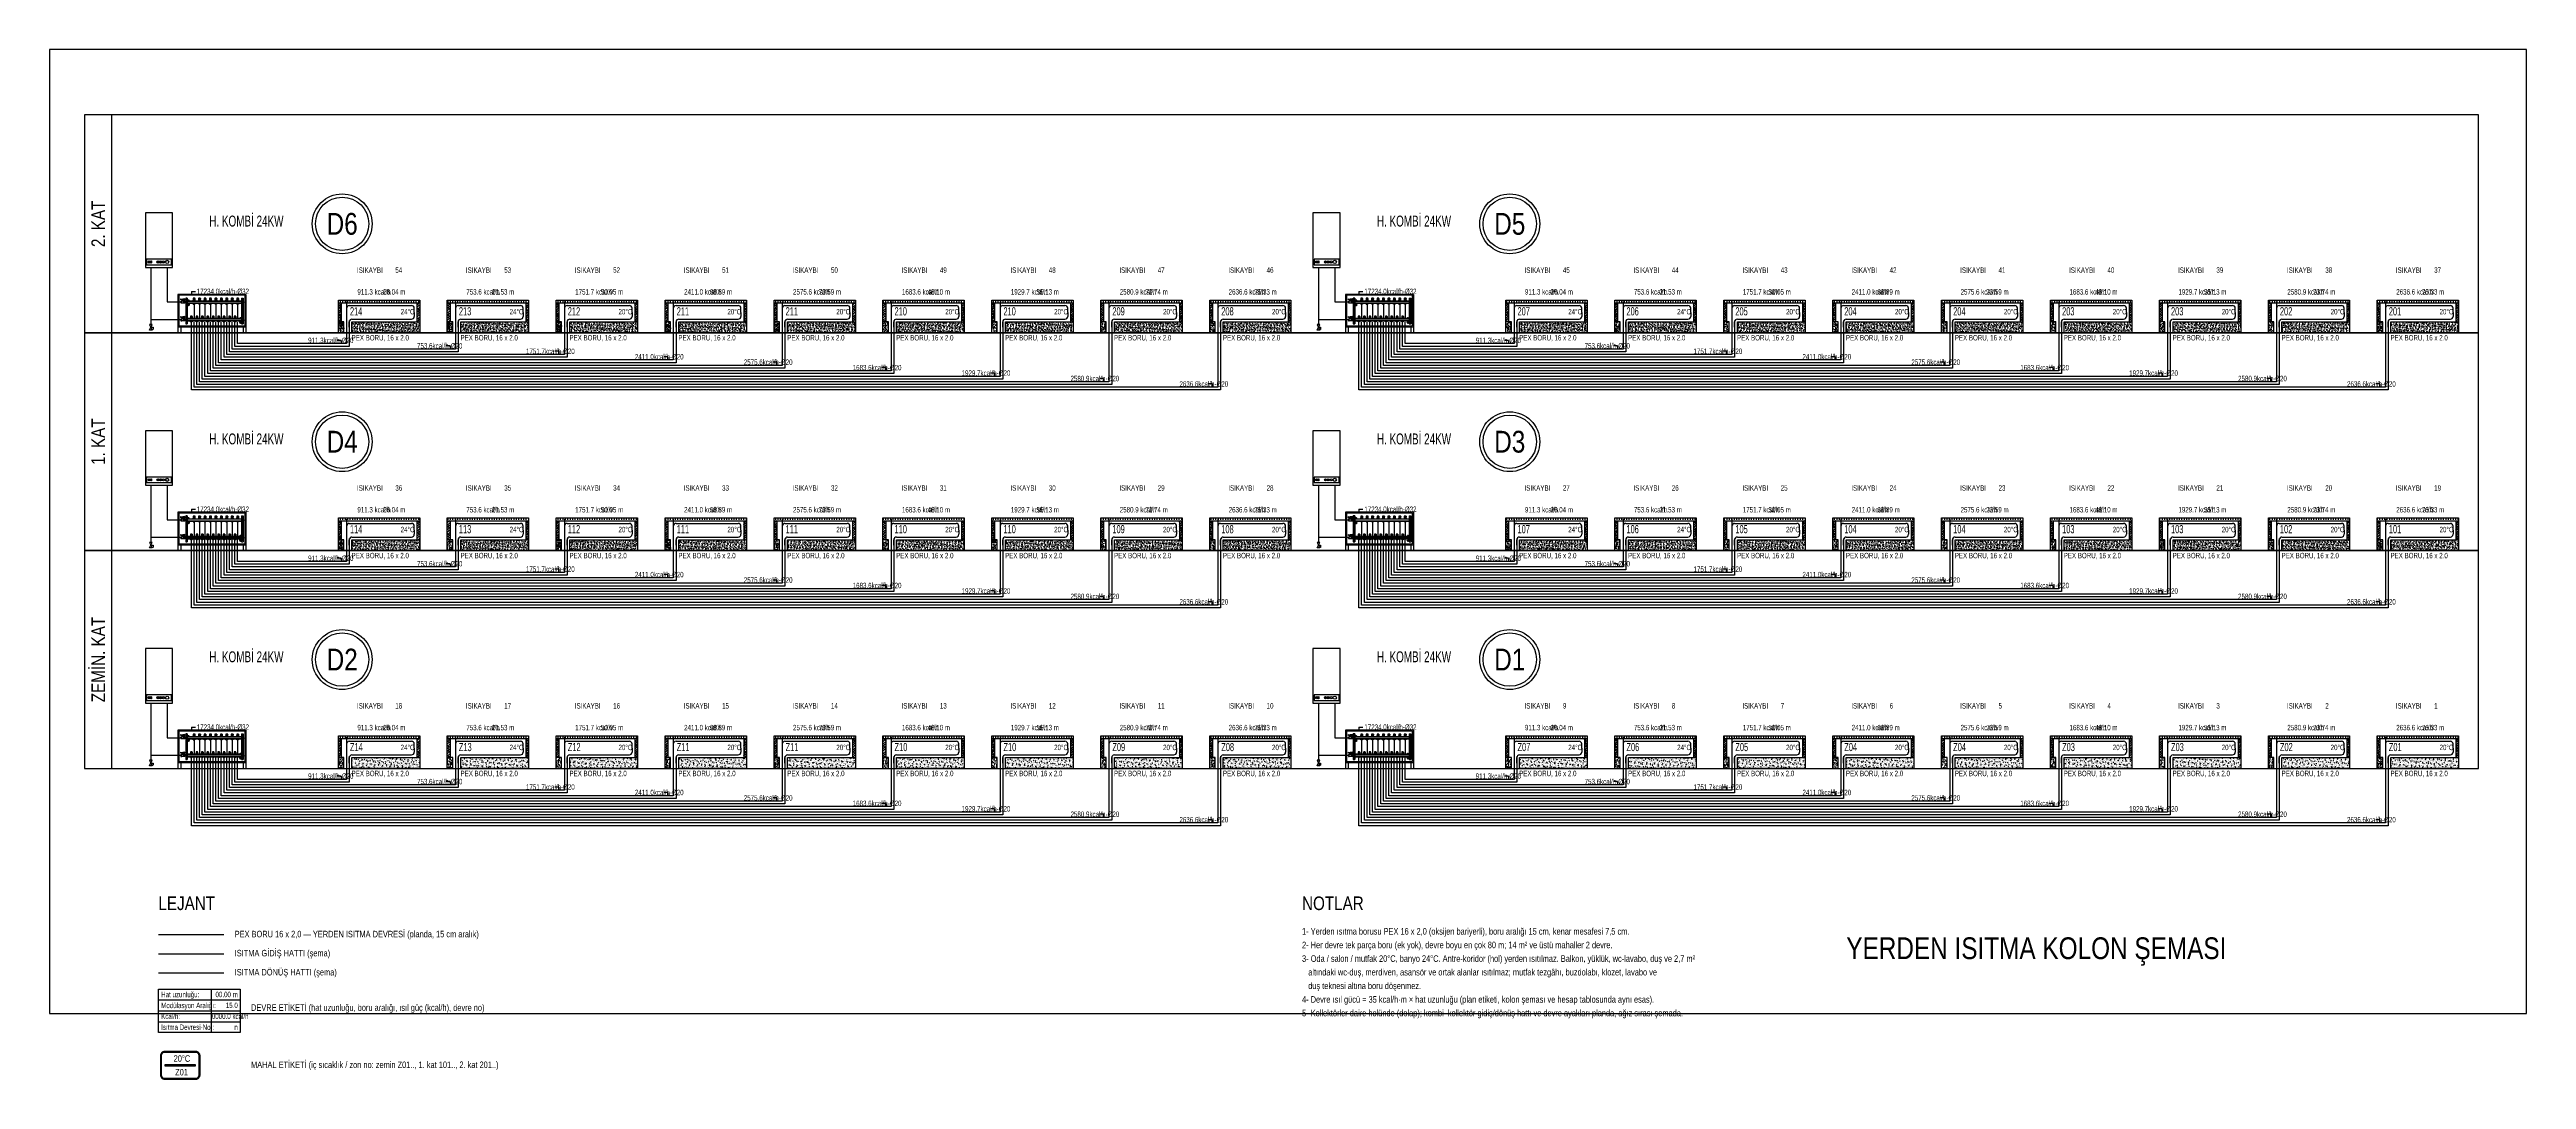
# Model space of a CAD drawing. Header units: centimetres. Extents: x -1224 to 8120, y -5771 to -1283.
# Drawn here: x -1000 to 3548, y -5771 to -3880 of the extents above; entities that cross this region are included whole.
import ezdxf
from ezdxf.enums import TextEntityAlignment as Align

# ---------------------------------------------------------------- set-up
doc = ezdxf.new("R2010")
doc.units = ezdxf.units.CM
for name, color, linetype in [('ROTAS-ISITMA-CAP', 41, 'Continuous'), ('ROTAS-ISITMA-DAIRE-NO', 6, 'Continuous'), ('ROTAS-ISITMA-DONUS-BORU', 30, 'Continuous'), ('ROTAS-ISITMA-ETIKET', 2, 'Continuous'), ('ROTAS-ISITMA-GIDIS-BORU', 10, 'Continuous'), ('ROTAS-ISITMA-KOLLEKTOR', 4, 'Continuous'), ('ROTAS-ISITMA-MAHAL-ETIKET', 2, 'Continuous'), ('ROTAS-ISITMA-PEX', 1, 'Continuous'), ('ROTAS-ISITMA-SEMA-DETAY', 7, 'Continuous'), ('ROTAS-LEJANT', 7, 'Continuous'), ('ROTAS-NOT', 7, 'Continuous'), ('ROTAS-PAFTA', 144, 'Continuous'), ('ROTAS-PAFTA-BASLIK', 7, 'Continuous'), ('ROTAS-SEMA-KAT-BANDI', 7, 'Continuous'), ('ROTAS-SEMA-KAT-YAZI', 1, 'Continuous')]:
    doc.layers.add(name, color=color, linetype=linetype)
doc.styles.add('ROTAS-YAZI', font='arial.ttf')
pattern_1 = [(50, (-135697.04, 398449.737), (7.17260183, -0.62752135), [0.75, -8.25]), (355, (-135697.04, 398449.737), (-1.38751334, 7.52192134), [0.6, -6.6]), (100.4514445, (-135696.442, 398449.6846), (5.78508847, 6.89439991), [0.63740192, -7.01142112]), (46.1842, (-135697.04, 398451.737), (10.6724133, -1.6551928), [1.125, -12.375]), (96.6356355, (-135696.15, 398451.599), (9.34661946, 9.741186), [0.95610342, -10.5171376]), (351.184164, (-135697.04, 398451.737), (9.34661945, 9.741186), [0.9, -9.9]), (21, (-135696.04, 398451.237), (5.96907052, -4.02618891), [0.75, -8.25]), (326, (-135696.04, 398451.237), (2.43315332, 7.25150045), [0.6, -6.6]), (71.4514447, (-135695.5425, 398450.9014), (8.40222377, 3.22531153), [0.6374019, -7.01142112]), (37.5, (-135697.04, 398449.737), (0.121598553, 3.328938538), [0, -6.52, 0, -6.7, 0, -6.625]), (7.5, (-135697.04, 398449.737), (2.630695374, 3.94411712), [0, -3.82, 0, -6.37, 0, -2.525]), (327.5, (-135699.27, 398449.737), (5.338224362, -0.225548717), [0, -2.5, 0, -7.8, 0, -10.35]), (317.5, (-135700.27, 398449.737), (5.831861693, 1.001049823), [0, -3.25, 0, -5.18, 0, -7.35])]
pattern_2 = [(45, (-135697.04, 398444.737), (-2.209708691, 2.209708691), []), (135, (-135697.04, 398444.737), (-6.629126074, 2.209708691), [7.8125, -4.6875])]

# ---------------------------------------------------------------- blocks, each defined once
blk = doc.blocks.new('ROTAS-YI-KOMBI-KOLLEKTOR')
at = {"color": 2}
for p, q in [((-76.4, 131.7), (-79.1, 129)), ((-76, 131.4), (-78.8, 128.6)), ((-75.7, 131), (-78.4, 128.3)), ((-60.4, 131.7), (-63.1, 129)), ((-60, 131.4), (-62.8, 128.6)), ((-59.7, 131), (-62.4, 128.3)), ((-55.4, 131.7), (-58.1, 129)), ((-55, 131.4), (-57.8, 128.6)), ((-54.7, 131), (-57.4, 128.3)), ((-51.4, 130), (-52.8, 128.6))]:
    blk.add_line(p, q, dxfattribs=at)
at = {"color": 15}
for p, q in [((100.3, 70.5, 0), (-24.7, 70.5, 0)), ((-24.7, 70.5, 0), (-24.7, 0, 0)), ((98.6, 68.8, 0), (-23, 68.8, 0)), ((-23, 68.8, 0), (-23, 12.6, 0)), ((98.6, 12.6, 0), (98.6, 68.8, 0)), ((100.3, 70.5, 0), (100.3, 0, 0)), ((-24.7, 10.9, 0), (100.3, 10.9, 0)), ((-24.7, 0, 0), (100.3, 0, 0)), ((-23, 12.6, 0), (98.6, 12.6, 0)), ((-19.6, 10.9, 0), (-19.6, 0, 0)), ((95.2, 10.9, 0), (95.2, 0, 0))]:
    blk.add_line(p, q, dxfattribs=at)
at = {"color": 7}
for p, q in [((-19.2, 62.4), (-16.3, 61.9)), ((-19.2, 60.4), (-19.2, 62.4)), ((-16.8, 60.4), (-19.2, 60.4)), ((-19.1, 55.6), (-19.1, 57.3)), ((-17.6, 56.5), (-19.1, 56.5)), ((-19, 58.1), (-17.6, 58.1)), ((-19, 54.8), (-17.6, 54.8)), ((-17.6, 54.3), (-17.6, 58.6)), ((-17.6, 58.6), (-13.7, 58.6)), ((-13.7, 54.3), (-17.6, 54.3)), ((-16.8, 61.4), (-16.3, 61.9)), ((-16.8, 60), (-16.8, 61.4)), ((-16.8, 60), (-16.8, 60.4)), ((-16.6, 60), (-16.8, 60)), ((-16.6, 58.6), (-16.6, 60)), ((-15.4, 60), (-16.6, 60)), ((-16.3, 61.9), (-14.6, 61.9)), ((-15.9, 62.4), (-14.9, 62.4)), ((-15.9, 61.9), (-15.9, 62.4)), ((-15.7, 62.4), (-15.7, 61.9)), ((-11.7, 60.4), (-15.4, 60.4)), ((-15.4, 60.4), (-15.4, 60)), ((-15.1, 62.4), (-15.1, 61.9)), ((-14.9, 62.4), (-14.9, 61.9)), ((-11.7, 62.4), (-14.6, 61.9)), ((-14.6, 61.9), (-14.1, 61.4)), ((-14.2, 60.4), (-14.2, 58.6)), ((-14.1, 60), (-14.2, 60)), ((-14.1, 61.4), (-14.1, 60)), ((-13.7, 58.6), (-13.7, 54.3)), ((-13.5, 54.8), (-13.5, 58.2)), ((-11.8, 55.2), (-13.5, 55.2)), ((-11.8, 58.6), (-13.4, 58.6)), ((-11.8, 57.7), (-13.4, 57.7)), ((-11.8, 56.5), (-13.4, 56.5)), ((-11.8, 54.3), (-13.4, 54.3)), ((-11.8, 54.8), (-11.8, 58.2)), ((-10.9, 57.8), (-11.8, 57.8)), ((-10.9, 55.2), (-11.8, 55.2)), ((-11.7, 60.4), (-11.7, 62.4)), ((-10.9, 55.5), (-10.9, 57.4)), ((-10, 58.4), (-10.8, 58.4)), ((-10, 56.5), (-10.8, 56.5)), ((-10, 54.6), (-10.8, 54.6)), ((-10.3, 63.7), (-10.3, 58.4)), ((-7.4, 63.7), (-10.3, 63.7)), ((-10.3, 54.6), (-10.3, 25.8)), ((-10, 58.6), (-10, 54.3)), ((-9.6, 58.6), (-10, 58.6)), ((-10, 54.3), (-9.6, 54.3)), ((-9.6, 61.3), (-9.6, 51.6)), ((-8.1, 61.3), (-9.6, 61.3)), ((-8.1, 58.8), (-9.6, 58.8)), ((-8.1, 54.2), (-9.6, 54.2)), ((-9.6, 51.6), (-8.1, 51.6)), ((-9.3, 59.5), (-9.3, 59.6)), ((-9.3, 59.6), (-8.9, 59.6)), ((-8.9, 59.5), (-9.3, 59.5)), ((-8.9, 59.6), (-8.9, 60)), ((-8.9, 60), (-8.8, 60)), ((-8.9, 59.1), (-8.9, 59.5)), ((-8.8, 59.1), (-8.9, 59.1)), ((-8.8, 60), (-8.8, 59.6)), ((-8.8, 59.6), (-8.4, 59.6)), ((-8.4, 59.5), (-8.8, 59.5)), ((-8.8, 59.5), (-8.8, 59.1)), ((-8.4, 59.6), (-8.4, 59.5)), ((-8.1, 58.6), (-8.1, 61.3)), ((-8.1, 58.6), (-8.1, 58.1)), ((-8.1, 58.1), (-8.1, 19)), ((-7.4, 63.7), (-7.4, 16.3)), ((-7.4, 58.6), (92.4, 58.6)), ((-7.4, 58.1), (92.4, 58.1)), ((-7.4, 54.8), (92.4, 54.8)), ((-7.4, 54.3), (92.4, 54.3)), ((-6.2, 59.4), (-6.2, 58.6)), ((-3.8, 59), (-6.2, 59)), ((-6.2, 54.3), (-6.2, 53.6)), ((-6.2, 54.1), (-3.8, 54.1)), ((-6.1, 54.3), (-6.1, 54.3)), ((-5.6, 60.1), (-6, 59.6)), ((-6, 59.6), (-6, 59.4)), ((-4, 59.6), (-6, 59.6)), ((-4, 59.4), (-6, 59.4)), ((-4.4, 60.1), (-5.6, 60.1)), ((-5.6, 59.4), (-5.6, 59.4)), ((-5.6, 59.4), (-5.6, 59)), ((-5.5, 52.4), (-5, 52.9)), ((-5, 51.9), (-5.5, 52.4)), ((-5.4, 49.5), (-5.4, 51.9)), ((-5.4, 51.9), (-4.6, 51.9)), ((-4.6, 49.5), (-5.4, 49.5)), ((-5, 58.6), (-5, 60.1)), ((-5, 52.9), (-4.5, 52.4)), ((-4.5, 52.4), (-5, 51.9)), ((-4.6, 51.9), (-4.6, 49.5)), ((-4.4, 60.1), (-4, 59.6)), ((-4.4, 59.4), (-4.4, 59.4)), ((-4.4, 59.4), (-4.4, 59)), ((-4, 59.4), (-4, 59.6)), ((-3.8, 59), (-3.8, 59.4)), ((-3.8, 58.6), (-3.8, 59)), ((-3.8, 54.3), (-3.8, 53.6)), ((3.3, 63), (3.3, 63)), ((3.3, 63), (3.5, 61.6)), ((3.3, 63), (6.7, 63)), ((3.3, 63), (3.4, 61.6)), ((3.4, 61.6), (3.7, 60.3)), ((3.4, 53.7), (3.4, 54.3)), ((3.5, 61.6), (4, 60.3)), ((3.5, 58.6), (3.5, 59.7)), ((6.6, 58.6), (3.5, 58.6)), ((6.5, 63.3), (3.6, 63.3)), ((3.8, 53.7), (3.6, 53.5)), ((3.6, 52.8), (3.6, 53.5)), ((6.4, 53.5), (3.6, 53.5)), ((3.6, 52.8), (3.8, 52.6)), ((6.4, 52.8), (3.6, 52.8)), ((3.7, 60.3), (6.4, 60.3)), ((3.7, 59.8), (3.7, 60.3)), ((3.7, 59.8), (6.4, 59.8)), ((3.7, 54.3), (6.3, 54.3)), ((3.8, 53.7), (3.8, 52.6)), ((6.3, 53.7), (3.8, 53.7)), ((6.3, 52.6), (3.8, 52.6)), ((4.2, 54.3), (4.2, 53.7)), ((4.3, 60.3), (4.8, 61.6)), ((4.3, 59.8), (4.3, 58.6)), ((4.8, 61.6), (4.8, 63)), ((4.8, 61.6), (5.2, 61.6)), ((5.2, 61.6), (5.2, 63)), ((5.8, 60.3), (5.2, 61.6)), ((5.7, 59.8), (5.7, 58.6)), ((6, 60.3), (5.8, 60.3)), ((5.8, 54.3), (5.8, 53.7)), ((6.6, 61.6), (6, 60.3)), ((6.3, 53.7), (6.4, 53.5)), ((6.3, 53.7), (6.3, 52.6)), ((6.4, 52.8), (6.3, 52.6)), ((6.6, 61.6), (6.4, 60.3)), ((6.4, 60.3), (6.4, 59.8)), ((6.4, 53.5), (6.4, 52.8)), ((6.7, 63), (6.6, 61.6)), ((6.7, 63), (6.6, 61.6)), ((6.6, 59.7), (6.6, 58.6)), ((6.6, 54.3), (6.6, 53.7)), ((6.7, 63), (6.7, 63)), ((13.3, 63), (13.3, 63)), ((13.3, 63), (13.5, 61.6)), ((13.3, 63), (16.7, 63)), ((13.3, 63), (13.4, 61.6)), ((13.4, 61.6), (13.7, 60.3)), ((13.4, 53.7), (13.4, 54.3)), ((13.5, 61.6), (14, 60.3)), ((13.5, 58.6), (13.5, 59.7)), ((16.6, 58.6), (13.5, 58.6)), ((16.5, 63.3), (13.6, 63.3)), ((13.8, 53.7), (13.6, 53.5)), ((13.6, 52.8), (13.6, 53.5)), ((16.4, 53.5), (13.6, 53.5)), ((13.6, 52.8), (13.8, 52.6)), ((16.4, 52.8), (13.6, 52.8)), ((13.7, 60.3), (16.4, 60.3)), ((13.7, 59.8), (13.7, 60.3)), ((13.7, 59.8), (16.4, 59.8)), ((13.7, 54.3), (16.3, 54.3)), ((13.8, 53.7), (13.8, 52.6)), ((16.3, 53.7), (13.8, 53.7)), ((16.3, 52.6), (13.8, 52.6)), ((14.2, 54.3), (14.2, 53.7)), ((14.3, 60.3), (14.8, 61.6)), ((14.3, 59.8), (14.3, 58.6)), ((14.8, 61.6), (14.8, 63)), ((14.8, 61.6), (15.2, 61.6)), ((15.2, 61.6), (15.2, 63)), ((15.8, 60.3), (15.2, 61.6)), ((15.7, 59.8), (15.7, 58.6)), ((16, 60.3), (15.8, 60.3)), ((15.8, 54.3), (15.8, 53.7)), ((16.6, 61.6), (16, 60.3)), ((16.3, 53.7), (16.4, 53.5)), ((16.3, 53.7), (16.3, 52.6)), ((16.4, 52.8), (16.3, 52.6)), ((16.6, 61.6), (16.4, 60.3)), ((16.4, 60.3), (16.4, 59.8)), ((16.4, 53.5), (16.4, 52.8)), ((16.7, 63), (16.6, 61.6)), ((16.7, 63), (16.6, 61.6)), ((16.6, 59.7), (16.6, 58.6)), ((16.6, 54.3), (16.6, 53.7)), ((16.7, 63), (16.7, 63)), ((23.3, 63), (23.3, 63)), ((23.3, 63), (23.5, 61.6)), ((23.3, 63), (26.7, 63)), ((23.3, 63), (23.4, 61.6)), ((23.4, 61.6), (23.7, 60.3)), ((23.4, 53.7), (23.4, 54.3)), ((23.5, 61.6), (24, 60.3)), ((23.5, 58.6), (23.5, 59.7)), ((26.6, 58.6), (23.5, 58.6)), ((26.5, 63.3), (23.6, 63.3)), ((23.8, 53.7), (23.6, 53.5)), ((23.6, 52.8), (23.6, 53.5)), ((26.4, 53.5), (23.6, 53.5)), ((23.6, 52.8), (23.8, 52.6)), ((26.4, 52.8), (23.6, 52.8)), ((23.7, 60.3), (26.4, 60.3)), ((23.7, 59.8), (23.7, 60.3)), ((23.7, 59.8), (26.4, 59.8)), ((23.7, 54.3), (26.3, 54.3)), ((23.8, 53.7), (23.8, 52.6)), ((26.3, 53.7), (23.8, 53.7)), ((26.3, 52.6), (23.8, 52.6)), ((24.2, 54.3), (24.2, 53.7)), ((24.3, 60.3), (24.8, 61.6)), ((24.3, 59.8), (24.3, 58.6)), ((24.8, 61.6), (24.8, 63)), ((24.8, 61.6), (25.2, 61.6)), ((25.2, 61.6), (25.2, 63)), ((25.8, 60.3), (25.2, 61.6)), ((25.7, 59.8), (25.7, 58.6)), ((26, 60.3), (25.8, 60.3)), ((25.8, 54.3), (25.8, 53.7)), ((26.6, 61.6), (26, 60.3)), ((26.3, 53.7), (26.4, 53.5)), ((26.3, 53.7), (26.3, 52.6)), ((26.4, 52.8), (26.3, 52.6)), ((26.6, 61.6), (26.4, 60.3)), ((26.4, 60.3), (26.4, 59.8)), ((26.4, 53.5), (26.4, 52.8)), ((26.7, 63), (26.6, 61.6)), ((26.7, 63), (26.6, 61.6)), ((26.6, 59.7), (26.6, 58.6)), ((26.6, 54.3), (26.6, 53.7)), ((26.7, 63), (26.7, 63)), ((33.3, 63), (33.3, 63)), ((33.3, 63), (33.5, 61.6)), ((33.3, 63), (36.7, 63)), ((33.3, 63), (33.4, 61.6)), ((33.4, 61.6), (33.7, 60.3)), ((33.4, 53.7), (33.4, 54.3)), ((33.5, 61.6), (34, 60.3)), ((33.5, 58.6), (33.5, 59.7)), ((36.6, 58.6), (33.5, 58.6)), ((36.5, 63.3), (33.6, 63.3)), ((33.8, 53.7), (33.6, 53.5)), ((33.6, 52.8), (33.6, 53.5)), ((36.4, 53.5), (33.6, 53.5)), ((33.6, 52.8), (33.8, 52.6)), ((36.4, 52.8), (33.6, 52.8)), ((33.7, 60.3), (36.4, 60.3)), ((33.7, 59.8), (33.7, 60.3)), ((33.7, 59.8), (36.4, 59.8)), ((33.7, 54.3), (36.3, 54.3)), ((33.8, 53.7), (33.8, 52.6)), ((36.3, 53.7), (33.8, 53.7)), ((36.3, 52.6), (33.8, 52.6)), ((34.2, 54.3), (34.2, 53.7)), ((34.3, 60.3), (34.8, 61.6)), ((34.3, 59.8), (34.3, 58.6)), ((34.8, 61.6), (34.8, 63)), ((34.8, 61.6), (35.2, 61.6)), ((35.2, 61.6), (35.2, 63)), ((35.8, 60.3), (35.2, 61.6)), ((35.7, 59.8), (35.7, 58.6)), ((36, 60.3), (35.8, 60.3)), ((35.8, 54.3), (35.8, 53.7)), ((36.6, 61.6), (36, 60.3)), ((36.3, 53.7), (36.4, 53.5)), ((36.3, 53.7), (36.3, 52.6)), ((36.4, 52.8), (36.3, 52.6)), ((36.6, 61.6), (36.4, 60.3)), ((36.4, 60.3), (36.4, 59.8)), ((36.4, 53.5), (36.4, 52.8)), ((36.7, 63), (36.6, 61.6)), ((36.7, 63), (36.6, 61.6)), ((36.6, 59.7), (36.6, 58.6)), ((36.6, 54.3), (36.6, 53.7)), ((36.7, 63), (36.7, 63)), ((43.3, 63), (43.3, 63)), ((43.3, 63), (43.5, 61.6)), ((43.3, 63), (46.7, 63)), ((43.3, 63), (43.4, 61.6)), ((43.4, 61.6), (43.7, 60.3)), ((43.4, 53.7), (43.4, 54.3)), ((43.5, 61.6), (44, 60.3)), ((43.5, 58.6), (43.5, 59.7)), ((46.6, 58.6), (43.5, 58.6)), ((46.5, 63.3), (43.6, 63.3)), ((43.8, 53.7), (43.6, 53.5)), ((43.6, 52.8), (43.6, 53.5)), ((46.4, 53.5), (43.6, 53.5)), ((43.6, 52.8), (43.8, 52.6)), ((46.4, 52.8), (43.6, 52.8)), ((43.7, 60.3), (46.4, 60.3)), ((43.7, 59.8), (43.7, 60.3)), ((43.7, 59.8), (46.4, 59.8)), ((43.7, 54.3), (46.3, 54.3)), ((43.8, 53.7), (43.8, 52.6)), ((46.3, 53.7), (43.8, 53.7)), ((46.3, 52.6), (43.8, 52.6)), ((44.2, 54.3), (44.2, 53.7)), ((44.3, 60.3), (44.8, 61.6)), ((44.3, 59.8), (44.3, 58.6)), ((44.8, 61.6), (44.8, 63)), ((44.8, 61.6), (45.2, 61.6)), ((45.2, 61.6), (45.2, 63)), ((45.8, 60.3), (45.2, 61.6)), ((45.7, 59.8), (45.7, 58.6)), ((46, 60.3), (45.8, 60.3)), ((45.8, 54.3), (45.8, 53.7)), ((46.6, 61.6), (46, 60.3)), ((46.3, 53.7), (46.4, 53.5)), ((46.3, 53.7), (46.3, 52.6)), ((46.4, 52.8), (46.3, 52.6)), ((46.6, 61.6), (46.4, 60.3)), ((46.4, 60.3), (46.4, 59.8)), ((46.4, 53.5), (46.4, 52.8)), ((46.7, 63), (46.6, 61.6)), ((46.7, 63), (46.6, 61.6)), ((46.6, 59.7), (46.6, 58.6)), ((46.6, 54.3), (46.6, 53.7)), ((46.7, 63), (46.7, 63)), ((53.3, 63), (53.3, 63)), ((53.3, 63), (53.5, 61.6)), ((53.3, 63), (56.7, 63)), ((53.3, 63), (53.4, 61.6)), ((53.4, 61.6), (53.7, 60.3)), ((53.4, 53.7), (53.4, 54.3)), ((53.5, 61.6), (54, 60.3)), ((53.5, 58.6), (53.5, 59.7)), ((56.6, 58.6), (53.5, 58.6)), ((56.5, 63.3), (53.6, 63.3)), ((53.8, 53.7), (53.6, 53.5)), ((53.6, 52.8), (53.6, 53.5)), ((56.4, 53.5), (53.6, 53.5)), ((53.6, 52.8), (53.8, 52.6)), ((56.4, 52.8), (53.6, 52.8)), ((53.7, 60.3), (56.4, 60.3)), ((53.7, 59.8), (53.7, 60.3)), ((53.7, 59.8), (56.4, 59.8)), ((53.7, 54.3), (56.3, 54.3)), ((53.8, 53.7), (53.8, 52.6)), ((56.3, 53.7), (53.8, 53.7)), ((56.3, 52.6), (53.8, 52.6)), ((54.2, 54.3), (54.2, 53.7)), ((54.3, 60.3), (54.8, 61.6)), ((54.3, 59.8), (54.3, 58.6)), ((54.8, 61.6), (54.8, 63)), ((54.8, 61.6), (55.2, 61.6)), ((55.2, 61.6), (55.2, 63)), ((55.8, 60.3), (55.2, 61.6)), ((55.7, 59.8), (55.7, 58.6)), ((56, 60.3), (55.8, 60.3)), ((55.8, 54.3), (55.8, 53.7)), ((56.6, 61.6), (56, 60.3)), ((56.3, 53.7), (56.4, 53.5)), ((56.3, 53.7), (56.3, 52.6)), ((56.4, 52.8), (56.3, 52.6)), ((56.6, 61.6), (56.4, 60.3)), ((56.4, 60.3), (56.4, 59.8)), ((56.4, 53.5), (56.4, 52.8)), ((56.7, 63), (56.6, 61.6)), ((56.7, 63), (56.6, 61.6)), ((56.6, 59.7), (56.6, 58.6)), ((56.6, 54.3), (56.6, 53.7)), ((56.7, 63), (56.7, 63)), ((63.3, 63), (63.3, 63)), ((63.3, 63), (63.5, 61.6)), ((63.3, 63), (66.7, 63)), ((63.3, 63), (63.4, 61.6)), ((63.4, 61.6), (63.7, 60.3)), ((63.4, 53.7), (63.4, 54.3)), ((63.5, 61.6), (64, 60.3)), ((63.5, 58.6), (63.5, 59.7)), ((66.6, 58.6), (63.5, 58.6)), ((66.5, 63.3), (63.6, 63.3)), ((63.8, 53.7), (63.6, 53.5)), ((63.6, 52.8), (63.6, 53.5)), ((66.4, 53.5), (63.6, 53.5)), ((63.6, 52.8), (63.8, 52.6)), ((66.4, 52.8), (63.6, 52.8)), ((63.7, 60.3), (66.4, 60.3)), ((63.7, 59.8), (63.7, 60.3)), ((63.7, 59.8), (66.4, 59.8)), ((63.7, 54.3), (66.3, 54.3)), ((63.8, 53.7), (63.8, 52.6)), ((66.3, 53.7), (63.8, 53.7)), ((66.3, 52.6), (63.8, 52.6)), ((64.2, 54.3), (64.2, 53.7)), ((64.3, 60.3), (64.8, 61.6)), ((64.3, 59.8), (64.3, 58.6)), ((64.8, 61.6), (64.8, 63)), ((64.8, 61.6), (65.2, 61.6)), ((65.2, 61.6), (65.2, 63)), ((65.8, 60.3), (65.2, 61.6)), ((65.7, 59.8), (65.7, 58.6)), ((66, 60.3), (65.8, 60.3)), ((65.8, 54.3), (65.8, 53.7)), ((66.6, 61.6), (66, 60.3)), ((66.3, 53.7), (66.4, 53.5)), ((66.3, 53.7), (66.3, 52.6)), ((66.4, 52.8), (66.3, 52.6)), ((66.6, 61.6), (66.4, 60.3)), ((66.4, 60.3), (66.4, 59.8)), ((66.4, 53.5), (66.4, 52.8)), ((66.7, 63), (66.6, 61.6)), ((66.7, 63), (66.6, 61.6)), ((66.6, 59.7), (66.6, 58.6)), ((66.6, 54.3), (66.6, 53.7)), ((66.7, 63), (66.7, 63)), ((73.3, 63), (73.3, 63)), ((73.3, 63), (73.5, 61.6)), ((73.3, 63), (76.7, 63)), ((73.3, 63), (73.4, 61.6)), ((73.4, 61.6), (73.7, 60.3)), ((73.4, 53.7), (73.4, 54.3)), ((73.5, 61.6), (74, 60.3)), ((73.5, 58.6), (73.5, 59.7)), ((76.6, 58.6), (73.5, 58.6)), ((76.5, 63.3), (73.6, 63.3)), ((73.8, 53.7), (73.6, 53.5)), ((73.6, 52.8), (73.6, 53.5)), ((76.4, 53.5), (73.6, 53.5)), ((73.6, 52.8), (73.8, 52.6)), ((76.4, 52.8), (73.6, 52.8)), ((73.7, 60.3), (76.4, 60.3)), ((73.7, 59.8), (73.7, 60.3)), ((73.7, 59.8), (76.4, 59.8)), ((73.7, 54.3), (76.3, 54.3)), ((73.8, 53.7), (73.8, 52.6)), ((76.3, 53.7), (73.8, 53.7)), ((76.3, 52.6), (73.8, 52.6)), ((74.2, 54.3), (74.2, 53.7)), ((74.3, 60.3), (74.8, 61.6)), ((74.3, 59.8), (74.3, 58.6)), ((74.8, 61.6), (74.8, 63)), ((74.8, 61.6), (75.2, 61.6)), ((75.2, 61.6), (75.2, 63)), ((75.8, 60.3), (75.2, 61.6)), ((75.7, 59.8), (75.7, 58.6)), ((76, 60.3), (75.8, 60.3)), ((75.8, 54.3), (75.8, 53.7)), ((76.6, 61.6), (76, 60.3)), ((76.3, 53.7), (76.4, 53.5)), ((76.3, 53.7), (76.3, 52.6)), ((76.4, 52.8), (76.3, 52.6)), ((76.6, 61.6), (76.4, 60.3)), ((76.4, 60.3), (76.4, 59.8)), ((76.4, 53.5), (76.4, 52.8)), ((76.7, 63), (76.6, 61.6)), ((76.7, 63), (76.6, 61.6)), ((76.6, 59.7), (76.6, 58.6)), ((76.6, 54.3), (76.6, 53.7)), ((76.7, 63), (76.7, 63)), ((83.3, 63), (83.3, 63)), ((83.3, 63), (83.5, 61.6)), ((83.3, 63), (86.7, 63)), ((83.3, 63), (83.4, 61.6)), ((83.4, 61.6), (83.7, 60.3)), ((83.4, 53.7), (83.4, 54.3)), ((83.5, 61.6), (84, 60.3)), ((83.5, 58.6), (83.5, 59.7)), ((86.6, 58.6), (83.5, 58.6)), ((86.5, 63.3), (83.6, 63.3)), ((83.8, 53.7), (83.6, 53.5)), ((83.6, 52.8), (83.6, 53.5)), ((86.4, 53.5), (83.6, 53.5)), ((83.6, 52.8), (83.8, 52.6)), ((86.4, 52.8), (83.6, 52.8)), ((83.7, 60.3), (86.4, 60.3)), ((83.7, 59.8), (83.7, 60.3)), ((83.7, 59.8), (86.4, 59.8)), ((83.7, 54.3), (86.3, 54.3)), ((83.8, 53.7), (83.8, 52.6)), ((86.3, 53.7), (83.8, 53.7)), ((86.3, 52.6), (83.8, 52.6)), ((84.2, 54.3), (84.2, 53.7)), ((84.3, 60.3), (84.8, 61.6)), ((84.3, 59.8), (84.3, 58.6)), ((84.8, 61.6), (84.8, 63)), ((84.8, 61.6), (85.2, 61.6)), ((85.2, 61.6), (85.2, 63)), ((85.8, 60.3), (85.2, 61.6)), ((85.7, 59.8), (85.7, 58.6)), ((86, 60.3), (85.8, 60.3)), ((85.8, 54.3), (85.8, 53.7)), ((86.6, 61.6), (86, 60.3)), ((86.3, 53.7), (86.4, 53.5)), ((86.3, 53.7), (86.3, 52.6)), ((86.4, 52.8), (86.3, 52.6)), ((86.6, 61.6), (86.4, 60.3)), ((86.4, 60.3), (86.4, 59.8)), ((86.4, 53.5), (86.4, 52.8)), ((86.7, 63), (86.6, 61.6)), ((86.7, 63), (86.6, 61.6)), ((86.6, 59.7), (86.6, 58.6)), ((86.6, 54.3), (86.6, 53.7)), ((86.7, 63), (86.7, 63)), ((92.4, 63.7), (92.4, 16.4)), ((92.4, 63.7), (95.1, 63.7)), ((92.9, 61.4), (92.9, 19.1)), ((92.9, 61.4), (94.4, 61.4)), ((92.9, 58.8), (94.4, 58.8)), ((92.9, 54.3), (94.4, 54.3)), ((94.4, 51.7), (92.9, 51.7)), ((93.6, 59.7), (93.2, 59.7)), ((93.2, 59.7), (93.2, 59.5)), ((93.2, 59.5), (93.6, 59.5)), ((93.6, 60), (93.6, 59.7)), ((93.7, 60), (93.6, 60)), ((93.6, 59.5), (93.6, 59.1)), ((93.6, 59.1), (93.7, 59.1)), ((93.7, 59.7), (93.7, 60)), ((94.1, 59.7), (93.7, 59.7)), ((93.7, 59.1), (93.7, 59.5)), ((93.7, 59.5), (94.1, 59.5)), ((94.1, 59.5), (94.1, 59.7)), ((94.4, 61.4), (94.4, 51.7)), ((94.4, 58.7), (94.9, 58.7)), ((94.9, 54.4), (94.4, 54.4)), ((94.9, 58.7), (94.9, 54.4)), ((94.9, 58.4), (95.6, 58.4)), ((94.9, 56.5), (95.7, 56.5)), ((95.7, 54.6), (94.9, 54.6)), ((95.1, 63.7), (95.1, 58.4)), ((95.1, 54.6), (95.1, 25.9)), ((95.7, 58), (95.7, 58)), ((95.7, 56.5), (95.7, 57.8)), ((95.7, 56.5), (95.7, 55.3)), ((95.7, 55), (95.7, 55)), ((-19.2, 29.9), (-16.3, 29.3)), ((-19.2, 27.9), (-19.2, 29.9)), ((-16.8, 27.9), (-19.2, 27.9)), ((-19.1, 23.1), (-19.1, 24.7)), ((-17.6, 23.9), (-19.1, 23.9)), ((-19, 25.6), (-17.6, 25.6)), ((-19, 22.2), (-17.6, 22.2)), ((-17.6, 21.8), (-17.6, 26)), ((-17.6, 26), (-13.7, 26)), ((-13.7, 21.8), (-17.6, 21.8)), ((-16.8, 28.8), (-16.3, 29.3)), ((-16.8, 27.4), (-16.8, 28.8)), ((-16.8, 27.4), (-16.8, 27.9)), ((-16.6, 27.4), (-16.8, 27.4)), ((-16.6, 26), (-16.6, 27.4)), ((-15.4, 27.4), (-16.6, 27.4)), ((-16.3, 29.3), (-14.6, 29.3)), ((-15.9, 29.8), (-14.9, 29.8)), ((-15.9, 29.3), (-15.9, 29.8)), ((-15.7, 29.8), (-15.7, 29.3)), ((-11.7, 27.9), (-15.4, 27.9)), ((-15.4, 27.9), (-15.4, 27.4)), ((-15.1, 29.8), (-15.1, 29.3)), ((-14.9, 29.8), (-14.9, 29.3)), ((-11.7, 29.8), (-14.6, 29.3)), ((-14.6, 29.3), (-14.1, 28.8)), ((-14.2, 27.9), (-14.2, 26.1)), ((-14.1, 27.4), (-14.2, 27.4)), ((-14.1, 28.8), (-14.1, 27.4)), ((-13.7, 26), (-13.7, 21.8)), ((-13.5, 22.2), (-13.5, 25.6)), ((-11.8, 22.7), (-13.5, 22.7)), ((-11.8, 26), (-13.4, 26)), ((-11.8, 25.1), (-13.4, 25.1)), ((-11.8, 23.9), (-13.4, 23.9)), ((-11.8, 21.8), (-13.4, 21.8)), ((-11.8, 22.2), (-11.8, 25.6)), ((-10.9, 25.2), (-11.8, 25.2)), ((-10.9, 22.6), (-11.8, 22.6)), ((-11.7, 27.9), (-11.7, 29.8)), ((-10.9, 23), (-10.9, 24.8)), ((-10, 25.8), (-10.8, 25.8)), ((-10, 23.9), (-10.8, 23.9)), ((-10.8, 22), (-10, 22)), ((-10.3, 22), (-10.3, 16.3)), ((-10.3, 18.5), (-7.3, 18.5)), ((-10.3, 16.3), (-7.4, 16.3)), ((-10, 26), (-9.6, 26)), ((-10, 26), (-10, 21.8)), ((-10, 21.8), (-9.6, 21.8)), ((-9.6, 19), (-9.6, 28.7)), ((-9.6, 28.7), (-8.1, 28.7)), ((-9.6, 26.2), (-8.1, 26.2)), ((-9.6, 21.6), (-8.1, 21.6)), ((-8.1, 19), (-9.6, 19)), ((-9.3, 27), (-9.3, 26.9)), ((-8.9, 27), (-9.3, 27)), ((-9.3, 26.9), (-8.9, 26.9)), ((-8.9, 27.3), (-8.9, 27)), ((-8.7, 27.3), (-8.9, 27.3)), ((-8.9, 26.9), (-8.9, 26.5)), ((-8.9, 26.5), (-8.7, 26.5)), ((-8.7, 27), (-8.7, 27.3)), ((-8.4, 27), (-8.7, 27)), ((-8.7, 26.9), (-8.4, 26.9)), ((-8.7, 26.5), (-8.7, 26.9)), ((-8.4, 26.9), (-8.4, 27)), ((-8.1, 26), (-8.1, 21.7)), ((92.4, 26), (-7.3, 26)), ((-7.3, 25.5), (92.4, 25.5)), ((92.4, 22.2), (-7.3, 22.2)), ((-7.3, 21.7), (92.4, 21.7)), ((-1.6, 21.1), (-1.6, 21.7)), ((-1.4, 30.1), (-1.4, 26.9)), ((1.6, 29.8), (-1.4, 29.8)), ((1.6, 27.7), (-1.4, 27.7)), ((1.6, 26.9), (-1.4, 26.9)), ((-1.2, 21.1), (-1.4, 20.9)), ((-1.4, 20.2), (-1.4, 20.9)), ((1.4, 20.9), (-1.4, 20.9)), ((-1.4, 20.2), (-1.2, 20)), ((1.4, 20.2), (-1.4, 20.2)), ((-1.2, 21.1), (-1.2, 20)), ((1.3, 21.1), (-1.2, 21.1)), ((1.2, 20), (-1.2, 20)), ((1.4, 30.3), (-1.1, 30.3)), ((-1, 26.7), (-1.1, 26.6)), ((-1.1, 26.6), (-1.1, 26.1)), ((-1, 26), (-1.1, 26.1)), ((1.2, 26.7), (-1, 26.7)), ((-0.9, 21.7), (-0.9, 21.1)), ((-0.8, 26.9), (-0.8, 26.7)), ((0.8, 21.7), (0.8, 21.1)), ((1, 26.7), (1, 26.9)), ((1.2, 26.7), (1.3, 26.6)), ((1.3, 26.1), (1.2, 26)), ((1.2, 21.1), (1.2, 20)), ((1.2, 21.1), (1.4, 20.9)), ((1.4, 20.2), (1.2, 20)), ((1.3, 26.1), (1.3, 26.6)), ((1.4, 20.9), (1.4, 20.2)), ((1.6, 30.1), (1.6, 26.9)), ((1.6, 21.6), (1.6, 21.1)), ((8.4, 21.1), (8.4, 21.7)), ((8.6, 30.1), (8.6, 26.9)), ((11.6, 29.8), (8.6, 29.8)), ((11.6, 27.7), (8.6, 27.7)), ((11.6, 26.9), (8.6, 26.9)), ((8.8, 21.1), (8.6, 20.9)), ((8.6, 20.2), (8.6, 20.9)), ((11.4, 20.9), (8.6, 20.9)), ((8.6, 20.2), (8.8, 20)), ((11.4, 20.2), (8.6, 20.2)), ((8.8, 21.1), (8.8, 20)), ((11.3, 21.1), (8.8, 21.1)), ((11.2, 20), (8.8, 20)), ((11.4, 30.3), (8.9, 30.3)), ((9, 26.7), (8.9, 26.6)), ((8.9, 26.6), (8.9, 26.1)), ((9, 26), (8.9, 26.1)), ((11.2, 26.7), (9, 26.7)), ((9.1, 21.7), (9.1, 21.1)), ((9.2, 26.9), (9.2, 26.7)), ((10.8, 21.7), (10.8, 21.1)), ((11, 26.7), (11, 26.9)), ((11.2, 26.7), (11.3, 26.6)), ((11.3, 26.1), (11.2, 26)), ((11.2, 21.1), (11.2, 20)), ((11.2, 21.1), (11.4, 20.9)), ((11.4, 20.2), (11.2, 20)), ((11.3, 26.1), (11.3, 26.6)), ((11.4, 20.9), (11.4, 20.2)), ((11.6, 30.1), (11.6, 26.9)), ((11.6, 21.6), (11.6, 21.1)), ((18.4, 21.1), (18.4, 21.7)), ((18.6, 30.1), (18.6, 26.9)), ((21.6, 29.8), (18.6, 29.8)), ((21.6, 27.7), (18.6, 27.7)), ((21.6, 26.9), (18.6, 26.9)), ((18.8, 21.1), (18.6, 20.9)), ((18.6, 20.2), (18.6, 20.9)), ((21.4, 20.9), (18.6, 20.9)), ((18.6, 20.2), (18.8, 20)), ((21.4, 20.2), (18.6, 20.2)), ((18.8, 21.1), (18.8, 20)), ((21.3, 21.1), (18.8, 21.1)), ((21.2, 20), (18.8, 20)), ((21.4, 30.3), (18.9, 30.3)), ((19, 26.7), (18.9, 26.6)), ((18.9, 26.6), (18.9, 26.1)), ((19, 26), (18.9, 26.1)), ((21.2, 26.7), (19, 26.7)), ((19.1, 21.7), (19.1, 21.1)), ((19.2, 26.9), (19.2, 26.7)), ((20.8, 21.7), (20.8, 21.1)), ((21, 26.7), (21, 26.9)), ((21.2, 26.7), (21.3, 26.6)), ((21.3, 26.1), (21.2, 26)), ((21.2, 21.1), (21.2, 20)), ((21.2, 21.1), (21.4, 20.9)), ((21.4, 20.2), (21.2, 20)), ((21.3, 26.1), (21.3, 26.6)), ((21.4, 20.9), (21.4, 20.2)), ((21.6, 30.1), (21.6, 26.9)), ((21.6, 21.6), (21.6, 21.1)), ((28.4, 21.1), (28.4, 21.7)), ((28.6, 30.1), (28.6, 26.9)), ((31.6, 29.8), (28.6, 29.8)), ((31.6, 27.7), (28.6, 27.7)), ((31.6, 26.9), (28.6, 26.9)), ((28.8, 21.1), (28.6, 20.9)), ((28.6, 20.2), (28.6, 20.9)), ((31.4, 20.9), (28.6, 20.9)), ((28.6, 20.2), (28.8, 20)), ((31.4, 20.2), (28.6, 20.2)), ((28.8, 21.1), (28.8, 20)), ((31.3, 21.1), (28.8, 21.1)), ((31.2, 20), (28.8, 20)), ((31.4, 30.3), (28.9, 30.3)), ((29, 26.7), (28.9, 26.6)), ((28.9, 26.6), (28.9, 26.1)), ((29, 26), (28.9, 26.1)), ((31.2, 26.7), (29, 26.7)), ((29.1, 21.7), (29.1, 21.1)), ((29.2, 26.9), (29.2, 26.7)), ((30.8, 21.7), (30.8, 21.1)), ((31, 26.7), (31, 26.9)), ((31.2, 26.7), (31.3, 26.6)), ((31.3, 26.1), (31.2, 26)), ((31.2, 21.1), (31.2, 20)), ((31.2, 21.1), (31.4, 20.9)), ((31.4, 20.2), (31.2, 20)), ((31.3, 26.1), (31.3, 26.6)), ((31.4, 20.9), (31.4, 20.2)), ((31.6, 30.1), (31.6, 26.9)), ((31.6, 21.6), (31.6, 21.1)), ((38.4, 21.1), (38.4, 21.7)), ((38.6, 30.1), (38.6, 26.9)), ((41.6, 29.8), (38.6, 29.8)), ((41.6, 27.7), (38.6, 27.7)), ((41.6, 26.9), (38.6, 26.9)), ((38.8, 21.1), (38.6, 20.9)), ((38.6, 20.2), (38.6, 20.9)), ((41.4, 20.9), (38.6, 20.9)), ((38.6, 20.2), (38.8, 20)), ((41.4, 20.2), (38.6, 20.2)), ((38.8, 21.1), (38.8, 20)), ((41.3, 21.1), (38.8, 21.1)), ((41.2, 20), (38.8, 20)), ((41.4, 30.3), (38.9, 30.3)), ((39, 26.7), (38.9, 26.6)), ((38.9, 26.6), (38.9, 26.1)), ((39, 26), (38.9, 26.1)), ((41.2, 26.7), (39, 26.7)), ((39.1, 21.7), (39.1, 21.1)), ((39.2, 26.9), (39.2, 26.7)), ((40.8, 21.7), (40.8, 21.1)), ((41, 26.7), (41, 26.9)), ((41.2, 26.7), (41.3, 26.6)), ((41.3, 26.1), (41.2, 26)), ((41.2, 21.1), (41.2, 20)), ((41.2, 21.1), (41.4, 20.9)), ((41.4, 20.2), (41.2, 20)), ((41.3, 26.1), (41.3, 26.6)), ((41.4, 20.9), (41.4, 20.2)), ((41.6, 30.1), (41.6, 26.9)), ((41.6, 21.6), (41.6, 21.1)), ((48.4, 21.1), (48.4, 21.7)), ((48.6, 30.1), (48.6, 26.9)), ((51.6, 29.8), (48.6, 29.8)), ((51.6, 27.7), (48.6, 27.7)), ((51.6, 26.9), (48.6, 26.9)), ((48.8, 21.1), (48.6, 20.9)), ((48.6, 20.2), (48.6, 20.9)), ((51.4, 20.9), (48.6, 20.9)), ((48.6, 20.2), (48.8, 20)), ((51.4, 20.2), (48.6, 20.2)), ((48.8, 21.1), (48.8, 20)), ((51.3, 21.1), (48.8, 21.1)), ((51.2, 20), (48.8, 20)), ((51.4, 30.3), (48.9, 30.3)), ((49, 26.7), (48.9, 26.6)), ((48.9, 26.6), (48.9, 26.1)), ((49, 26), (48.9, 26.1)), ((51.2, 26.7), (49, 26.7)), ((49.1, 21.7), (49.1, 21.1)), ((49.2, 26.9), (49.2, 26.7)), ((50.8, 21.7), (50.8, 21.1)), ((51, 26.7), (51, 26.9)), ((51.2, 26.7), (51.3, 26.6)), ((51.3, 26.1), (51.2, 26)), ((51.2, 21.1), (51.2, 20)), ((51.2, 21.1), (51.4, 20.9)), ((51.4, 20.2), (51.2, 20)), ((51.3, 26.1), (51.3, 26.6)), ((51.4, 20.9), (51.4, 20.2)), ((51.6, 30.1), (51.6, 26.9)), ((51.6, 21.6), (51.6, 21.1)), ((58.4, 21.1), (58.4, 21.7)), ((58.6, 30.1), (58.6, 26.9)), ((61.6, 29.8), (58.6, 29.8)), ((61.6, 27.7), (58.6, 27.7)), ((61.6, 26.9), (58.6, 26.9)), ((58.8, 21.1), (58.6, 20.9)), ((58.6, 20.2), (58.6, 20.9)), ((61.4, 20.9), (58.6, 20.9)), ((58.6, 20.2), (58.8, 20)), ((61.4, 20.2), (58.6, 20.2)), ((58.8, 21.1), (58.8, 20)), ((61.3, 21.1), (58.8, 21.1)), ((61.2, 20), (58.8, 20)), ((61.4, 30.3), (58.9, 30.3)), ((59, 26.7), (58.9, 26.6)), ((58.9, 26.6), (58.9, 26.1)), ((59, 26), (58.9, 26.1)), ((61.2, 26.7), (59, 26.7)), ((59.1, 21.7), (59.1, 21.1)), ((59.2, 26.9), (59.2, 26.7)), ((60.8, 21.7), (60.8, 21.1)), ((61, 26.7), (61, 26.9)), ((61.2, 26.7), (61.3, 26.6)), ((61.3, 26.1), (61.2, 26)), ((61.2, 21.1), (61.2, 20)), ((61.2, 21.1), (61.4, 20.9)), ((61.4, 20.2), (61.2, 20)), ((61.3, 26.1), (61.3, 26.6)), ((61.4, 20.9), (61.4, 20.2)), ((61.6, 30.1), (61.6, 26.9)), ((61.6, 21.6), (61.6, 21.1)), ((68.4, 21.1), (68.4, 21.7)), ((68.6, 30.1), (68.6, 26.9)), ((71.6, 29.8), (68.6, 29.8)), ((71.6, 27.7), (68.6, 27.7)), ((71.6, 26.9), (68.6, 26.9)), ((68.8, 21.1), (68.6, 20.9)), ((68.6, 20.2), (68.6, 20.9)), ((71.4, 20.9), (68.6, 20.9)), ((68.6, 20.2), (68.8, 20)), ((71.4, 20.2), (68.6, 20.2)), ((68.8, 21.1), (68.8, 20)), ((71.3, 21.1), (68.8, 21.1)), ((71.2, 20), (68.8, 20)), ((71.4, 30.3), (68.9, 30.3)), ((69, 26.7), (68.9, 26.6)), ((68.9, 26.6), (68.9, 26.1)), ((69, 26), (68.9, 26.1)), ((71.2, 26.7), (69, 26.7)), ((69.1, 21.7), (69.1, 21.1)), ((69.2, 26.9), (69.2, 26.7)), ((70.8, 21.7), (70.8, 21.1)), ((71, 26.7), (71, 26.9)), ((71.2, 26.7), (71.3, 26.6)), ((71.3, 26.1), (71.2, 26)), ((71.2, 21.1), (71.2, 20)), ((71.2, 21.1), (71.4, 20.9)), ((71.4, 20.2), (71.2, 20)), ((71.3, 26.1), (71.3, 26.6)), ((71.4, 20.9), (71.4, 20.2)), ((71.6, 30.1), (71.6, 26.9)), ((71.6, 21.6), (71.6, 21.1)), ((78.4, 21.1), (78.4, 21.7)), ((78.6, 30.1), (78.6, 26.9)), ((81.6, 29.8), (78.6, 29.8)), ((81.6, 27.7), (78.6, 27.7)), ((81.6, 26.9), (78.6, 26.9)), ((78.8, 21.1), (78.6, 20.9)), ((78.6, 20.2), (78.6, 20.9)), ((81.4, 20.9), (78.6, 20.9)), ((78.6, 20.2), (78.8, 20)), ((81.4, 20.2), (78.6, 20.2)), ((78.8, 21.1), (78.8, 20)), ((81.3, 21.1), (78.8, 21.1)), ((81.2, 20), (78.8, 20)), ((81.4, 30.3), (78.9, 30.3)), ((79, 26.7), (78.9, 26.6)), ((78.9, 26.6), (78.9, 26.1)), ((79, 26), (78.9, 26.1)), ((81.2, 26.7), (79, 26.7)), ((79.1, 21.7), (79.1, 21.1)), ((79.2, 26.9), (79.2, 26.7)), ((80.8, 21.7), (80.8, 21.1)), ((81, 26.7), (81, 26.9)), ((81.2, 26.7), (81.3, 26.6)), ((81.3, 26.1), (81.2, 26)), ((81.2, 21.1), (81.2, 20)), ((81.2, 21.1), (81.4, 20.9)), ((81.4, 20.2), (81.2, 20)), ((81.3, 26.1), (81.3, 26.6)), ((81.4, 20.9), (81.4, 20.2)), ((81.6, 30.1), (81.6, 26.9)), ((81.6, 21.6), (81.6, 21.1)), ((88.8, 26.8), (88.8, 26)), ((91.2, 26.4), (88.8, 26.4)), ((88.8, 21.7), (88.8, 21)), ((88.8, 21.5), (91.2, 21.5)), ((89.4, 27.5), (89, 27)), ((89, 27), (89, 26.8)), ((91, 27), (89, 27)), ((91, 26.8), (89, 26.8)), ((90.6, 27.5), (89.4, 27.5)), ((89.4, 26.8), (89.4, 26.4)), ((89.4, 26.8), (89.4, 26.8)), ((89.5, 19.8), (90, 20.3)), ((90, 19.2), (89.5, 19.8)), ((89.6, 16.9), (89.6, 19.3)), ((89.6, 19.3), (90.4, 19.3)), ((90.4, 16.9), (89.6, 16.9)), ((90, 20.3), (90.5, 19.8)), ((90.5, 19.8), (90, 19.3)), ((90.4, 19.3), (90.4, 16.9)), ((90.6, 27.5), (91, 27)), ((90.6, 26.8), (90.6, 26.4)), ((90.6, 26.8), (90.6, 26.8)), ((91, 26.8), (91, 27)), ((91.2, 26.4), (91.2, 26.8)), ((91.2, 26), (91.2, 26.4)), ((91.2, 21.7), (91.2, 21)), ((95.1, 18.6), (92.4, 18.6)), ((92.4, 16.4), (95.1, 16.4)), ((94.4, 28.7), (92.9, 28.7)), ((94.4, 26.2), (92.9, 26.2)), ((92.9, 26.1), (92.9, 21.8)), ((92.9, 19), (92.9, 26)), ((94.4, 21.6), (92.9, 21.6)), ((92.9, 19.1), (94.4, 19.1)), ((93.2, 27), (93.6, 27)), ((93.2, 26.9), (93.2, 27)), ((93.6, 26.9), (93.2, 26.9)), ((93.6, 27.4), (93.7, 27.4)), ((93.6, 27), (93.6, 27.4)), ((93.6, 26.5), (93.6, 26.9)), ((93.7, 26.5), (93.6, 26.5)), ((93.7, 27.4), (93.7, 27)), ((93.7, 27), (94.1, 27)), ((93.7, 26.9), (93.7, 26.5)), ((94.1, 26.9), (93.7, 26.9)), ((94.1, 27), (94.1, 26.9)), ((94.4, 19.1), (94.4, 28.7)), ((94.9, 26.1), (94.4, 26.1)), ((94.9, 21.8), (94.4, 21.8)), ((94.9, 26.1), (94.9, 21.8)), ((94.9, 25.8), (95.6, 25.8)), ((94.9, 24), (95.7, 24)), ((95.7, 22.1), (94.9, 22.1)), ((95.1, 22), (95.1, 16.4)), ((95.7, 25.5), (95.7, 25.5)), ((95.7, 24), (95.7, 25.2)), ((95.7, 24), (95.7, 22.7)), ((95.7, 22.5), (95.7, 22.5))]:
    blk.add_line(p, q, dxfattribs=at)
at = {"color": 1}
for p, q in [((-74.4, 10), (-70.4, 10)), ((-70.4, 10), (-70.4, 6))]:
    blk.add_line(p, q, dxfattribs=at)
at = {"color": 2}
for points in [[(-84.4, 120), (-34.4, 120), (-34.4, 220), (-84.4, 220)], [(-82.4, 125), (-36.4, 125), (-36.4, 135), (-82.4, 135)]]:
    blk.add_lwpolyline(points, close=True, dxfattribs=at)
at = {"color": 1}
blk.add_lwpolyline([(-71.9, 15), (-76.9, 15), (-71.9, 5), (-76.9, 5), (-71.9, 15)], dxfattribs=at)
at = {"color": 2}
for centre, radius in [((-77.4, 130), 2), ((-73.8, 131.5), 0.5), ((-73.8, 130), 0.5), ((-73.8, 128.5), 0.5), ((-61.4, 130), 2), ((-56.4, 130), 2), ((-51.4, 130), 2), ((-44.4, 130), 3)]:
    blk.add_circle(centre, radius, dxfattribs=at)
at = {"color": 7}
for centre, radius in [((-8.8, 59.5), 0.644), ((-5, 52.4), 0.536), ((93.6, 59.6), 0.644), ((-8.8, 26.9), 0.644), ((90, 19.8), 0.536), ((93.6, 27), 0.644)]:
    blk.add_circle(centre, radius, dxfattribs=at)
for centre, radius, start, end in [((-15.9, 57.3), 3.22, 165.6214, -164.4912), ((-15.9, 55.6), 3.22, 164.4912, -165.6214), ((-11.3, 58.2), 2.18, 168.5447, -167.3824), ((-10, 57.1), 3.43, 169.9793, -169.2492), ((-10, 55.8), 3.43, 169.2492, -169.9793), ((-11.3, 54.8), 2.18, 167.3824, -168.5447), ((-13.9, 58.2), 2.18, -12.6176, 11.4553), ((-15.2, 57.1), 3.43, -10.7508, 10.0207), ((-15.2, 55.8), 3.43, -10.0207, 10.7508), ((-13.9, 54.8), 2.18, -11.4553, 12.6176), ((-4.8, 57.4), 6.09, 170.7181, -171.4225), ((-4.8, 55.6), 6.09, 171.4225, -170.7181), ((-5, 52.4), 1.72, -77.0018, -103.6789), ((-5.9, 58.5), 0.905, 70.7684, 108.797), ((-5, 56.5), 2.9, 78.5921, 101.6392), ((-4.1, 58.5), 0.905, 70.5259, 110.0022), ((3.6, 63), 0.257, 90, 180), ((3.8, 53.2), 1.11, 70.3808, 110.0324), ((3.8, 55.3), 1.63, -103.4871, -76.7849), ((3.9, 58), 1.81, 76.6463, 103.6856), ((5, 50), 4.38, 79.7768, 101.3444), ((5, 58.6), 4.89, -100.1605, -80.8415), ((5, 55.5), 4.29, 80.3979, 99.064), ((6.2, 58), 1.81, 76.6986, 104.0022), ((6.2, 53.2), 1.11, 67.9687, 111.3796), ((6.2, 55.3), 1.63, -104.3711, -75.2029), ((6.5, 63), 0.257, 0, 90), ((13.6, 63), 0.257, 90, 180), ((13.8, 53.2), 1.11, 70.3808, 110.0324), ((13.8, 55.3), 1.63, -103.4871, -76.7849), ((13.9, 58), 1.81, 76.6463, 103.6856), ((15, 50), 4.38, 79.7768, 101.3444), ((15, 58.6), 4.89, -100.1605, -80.8415), ((15, 55.5), 4.29, 80.3979, 99.064), ((16.2, 58), 1.81, 76.6986, 104.0022), ((16.2, 53.2), 1.11, 67.9687, 111.3796), ((16.2, 55.3), 1.63, -104.3711, -75.2029), ((16.5, 63), 0.257, 0, 90), ((23.6, 63), 0.257, 90, 180), ((23.8, 53.2), 1.11, 70.3808, 110.0324), ((23.8, 55.3), 1.63, -103.4871, -76.7849), ((23.9, 58), 1.81, 76.6463, 103.6856), ((25, 50), 4.38, 79.7768, 101.3444), ((25, 58.6), 4.89, -100.1605, -80.8415), ((25, 55.5), 4.29, 80.3979, 99.064), ((26.2, 58), 1.81, 76.6986, 104.0022), ((26.2, 53.2), 1.11, 67.9687, 111.3796), ((26.2, 55.3), 1.63, -104.3711, -75.2029), ((26.5, 63), 0.257, 0, 90), ((33.6, 63), 0.257, 90, 180), ((33.8, 53.2), 1.11, 70.3808, 110.0324), ((33.8, 55.3), 1.63, -103.4871, -76.7849), ((33.9, 58), 1.81, 76.6463, 103.6856), ((35, 50), 4.38, 79.7768, 101.3444), ((35, 58.6), 4.89, -100.1605, -80.8415), ((35, 55.5), 4.29, 80.3979, 99.064), ((36.2, 58), 1.81, 76.6986, 104.0022), ((36.2, 53.2), 1.11, 67.9687, 111.3796), ((36.2, 55.3), 1.63, -104.3711, -75.2029), ((36.5, 63), 0.257, 0, 90), ((43.6, 63), 0.257, 90, 180), ((43.8, 53.2), 1.11, 70.3808, 110.0324), ((43.8, 55.3), 1.63, -103.4871, -76.7849), ((43.9, 58), 1.81, 76.6463, 103.6856), ((45, 50), 4.38, 79.7768, 101.3444), ((45, 58.6), 4.89, -100.1605, -80.8415), ((45, 55.5), 4.29, 80.3979, 99.064), ((46.2, 58), 1.81, 76.6986, 104.0022), ((46.2, 53.2), 1.11, 67.9687, 111.3796), ((46.2, 55.3), 1.63, -104.3711, -75.2029), ((46.5, 63), 0.257, 0, 90), ((53.6, 63), 0.257, 90, 180), ((53.8, 53.2), 1.11, 70.3808, 110.0324), ((53.8, 55.3), 1.63, -103.4871, -76.7849), ((53.9, 58), 1.81, 76.6463, 103.6856), ((55, 50), 4.38, 79.7768, 101.3444), ((55, 58.6), 4.89, -100.1605, -80.8415), ((55, 55.5), 4.29, 80.3979, 99.064), ((56.2, 58), 1.81, 76.6986, 104.0022), ((56.2, 53.2), 1.11, 67.9687, 111.3796), ((56.2, 55.3), 1.63, -104.3711, -75.2029), ((56.5, 63), 0.257, 0, 90), ((63.6, 63), 0.257, 90, 180), ((63.8, 53.2), 1.11, 70.3808, 110.0324), ((63.8, 55.3), 1.63, -103.4871, -76.7849), ((63.9, 58), 1.81, 76.6463, 103.6856), ((65, 50), 4.38, 79.7768, 101.3444), ((65, 58.6), 4.89, -100.1605, -80.8415), ((65, 55.5), 4.29, 80.3979, 99.064), ((66.2, 58), 1.81, 76.6986, 104.0022), ((66.2, 53.2), 1.11, 67.9687, 111.3796), ((66.2, 55.3), 1.63, -104.3711, -75.2029), ((66.5, 63), 0.257, 0, 90), ((73.6, 63), 0.257, 90, 180), ((73.8, 53.2), 1.11, 70.3808, 110.0324), ((73.8, 55.3), 1.63, -103.4871, -76.7849), ((73.9, 58), 1.81, 76.6463, 103.6856), ((75, 50), 4.38, 79.7768, 101.3444), ((75, 58.6), 4.89, -100.1605, -80.8415), ((75, 55.5), 4.29, 80.3979, 99.064), ((76.2, 58), 1.81, 76.6986, 104.0022), ((76.2, 53.2), 1.11, 67.9687, 111.3796), ((76.2, 55.3), 1.63, -104.3711, -75.2029), ((76.5, 63), 0.257, 0, 90), ((83.6, 63), 0.257, 90, 180), ((83.8, 53.2), 1.11, 70.3808, 110.0324), ((83.8, 55.3), 1.63, -103.4871, -76.7849), ((83.9, 58), 1.81, 76.6463, 103.6856), ((85, 50), 4.38, 79.7768, 101.3444), ((85, 58.6), 4.89, -100.1605, -80.8415), ((85, 55.5), 4.29, 80.3979, 99.064), ((86.2, 58), 1.81, 76.6986, 104.0022), ((86.2, 53.2), 1.11, 67.9687, 111.3796), ((86.2, 55.3), 1.63, -104.3711, -75.2029), ((86.5, 63), 0.257, 0, 90), ((89.6, 57.4), 6.09, -8.5775, 9.2819), ((89.6, 55.6), 6.09, -8.9172, 8.8927), ((-15.9, 24.8), 3.22, 165.6214, -164.4912), ((-15.9, 23), 3.22, 164.4912, -165.6214), ((-11.3, 25.6), 2.18, 168.5447, -167.3824), ((-10, 24.5), 3.43, 169.9793, -169.2492), ((-10, 23.3), 3.43, 169.2492, -169.9793), ((-11.3, 22.2), 2.18, 167.3824, -168.5447), ((-13.9, 25.6), 2.18, -12.6176, 11.4553), ((-15.2, 24.5), 3.43, -10.7508, 10.0207), ((-15.2, 23.3), 3.43, -10.0207, 10.7508), ((-13.9, 22.2), 2.18, -11.4553, 12.6176), ((-4.8, 24.8), 6.09, 170.7181, -171.4225), ((-4.8, 23), 6.09, 171.4225, -170.7181), ((-1.2, 20.6), 1.11, 70.3808, 110.0324), ((-1.2, 22.7), 1.63, -103.4871, -76.7849), ((-1.1, 30.1), 0.215, 90, 178.794), ((0, 17.3), 4.38, 79.7768, 101.3444), ((0, 26), 4.89, -100.1605, -80.8415), ((1.2, 20.6), 1.11, 67.9687, 111.3796), ((1.2, 22.7), 1.63, -104.3711, -75.2029), ((1.4, 30.1), 0.215, 1.206, 90), ((8.8, 20.6), 1.11, 70.3808, 110.0324), ((8.8, 22.7), 1.63, -103.4871, -76.7849), ((8.9, 30.1), 0.215, 90, 178.794), ((10, 17.3), 4.38, 79.7768, 101.3444), ((10, 26), 4.89, -100.1605, -80.8415), ((11.2, 20.6), 1.11, 67.9687, 111.3796), ((11.2, 22.7), 1.63, -104.3711, -75.2029), ((11.4, 30.1), 0.215, 1.206, 90), ((18.8, 20.6), 1.11, 70.3808, 110.0324), ((18.8, 22.7), 1.63, -103.4871, -76.7849), ((18.9, 30.1), 0.215, 90, 178.794), ((20, 17.3), 4.38, 79.7768, 101.3444), ((20, 26), 4.89, -100.1605, -80.8415), ((21.2, 20.6), 1.11, 67.9687, 111.3796), ((21.2, 22.7), 1.63, -104.3711, -75.2029), ((21.4, 30.1), 0.215, 1.206, 90), ((28.8, 20.6), 1.11, 70.3808, 110.0324), ((28.8, 22.7), 1.63, -103.4871, -76.7849), ((28.9, 30.1), 0.215, 90, 178.794), ((30, 17.3), 4.38, 79.7768, 101.3444), ((30, 26), 4.89, -100.1605, -80.8415), ((31.2, 20.6), 1.11, 67.9687, 111.3796), ((31.2, 22.7), 1.63, -104.3711, -75.2029), ((31.4, 30.1), 0.215, 1.206, 90), ((38.8, 20.6), 1.11, 70.3808, 110.0324), ((38.8, 22.7), 1.63, -103.4871, -76.7849), ((38.9, 30.1), 0.215, 90, 178.794), ((40, 17.3), 4.38, 79.7768, 101.3444), ((40, 26), 4.89, -100.1605, -80.8415), ((41.2, 20.6), 1.11, 67.9687, 111.3796), ((41.2, 22.7), 1.63, -104.3711, -75.2029), ((41.4, 30.1), 0.215, 1.206, 90), ((48.8, 20.6), 1.11, 70.3808, 110.0324), ((48.8, 22.7), 1.63, -103.4871, -76.7849), ((48.9, 30.1), 0.215, 90, 178.794), ((50, 17.3), 4.38, 79.7768, 101.3444), ((50, 26), 4.89, -100.1605, -80.8415), ((51.2, 20.6), 1.11, 67.9687, 111.3796), ((51.2, 22.7), 1.63, -104.3711, -75.2029), ((51.4, 30.1), 0.215, 1.206, 90), ((58.8, 20.6), 1.11, 70.3808, 110.0324), ((58.8, 22.7), 1.63, -103.4871, -76.7849), ((58.9, 30.1), 0.215, 90, 178.794), ((60, 17.3), 4.38, 79.7768, 101.3444), ((60, 26), 4.89, -100.1605, -80.8415), ((61.2, 20.6), 1.11, 67.9687, 111.3796), ((61.2, 22.7), 1.63, -104.3711, -75.2029), ((61.4, 30.1), 0.215, 1.206, 90), ((68.8, 20.6), 1.11, 70.3808, 110.0324), ((68.8, 22.7), 1.63, -103.4871, -76.7849), ((68.9, 30.1), 0.215, 90, 178.794), ((70, 17.3), 4.38, 79.7768, 101.3444), ((70, 26), 4.89, -100.1605, -80.8415), ((71.2, 20.6), 1.11, 67.9687, 111.3796), ((71.2, 22.7), 1.63, -104.3711, -75.2029), ((71.4, 30.1), 0.215, 1.206, 90), ((78.8, 20.6), 1.11, 70.3808, 110.0324), ((78.8, 22.7), 1.63, -103.4871, -76.7849), ((78.9, 30.1), 0.215, 90, 178.794), ((80, 17.3), 4.38, 79.7768, 101.3444), ((80, 26), 4.89, -100.1605, -80.8415), ((81.2, 20.6), 1.11, 67.9687, 111.3796), ((81.2, 22.7), 1.63, -104.3711, -75.2029), ((81.4, 30.1), 0.215, 1.206, 90), ((90, 19.8), 1.72, -77.0018, -103.6789), ((89.1, 25.9), 0.905, 70.7684, 108.797), ((90, 23.9), 2.9, 78.5921, 101.6392), ((90.9, 25.9), 0.905, 70.5259, 110.0022), ((89.6, 24.9), 6.09, -8.5775, 9.2819), ((89.6, 23), 6.09, -8.9172, 8.8927)]:
    blk.add_arc(centre, radius, start, end, dxfattribs=at)
at = {"layer": 'ROTAS-ISITMA-DONUS-BORU'}
blk.add_line((-19.1, 23.9), (-74.4, 23.9), dxfattribs=at)
blk.add_lwpolyline([(-74.4, 120), (-74.4, 15)], dxfattribs=at)
at = {"layer": 'ROTAS-ISITMA-GIDIS-BORU'}
for p, q in [((5, 52.6), (5, 28)), ((15, 52.6), (15, 28)), ((25, 52.6), (25, 28)), ((35, 52.6), (35, 28)), ((45, 52.6), (45, 28)), ((55, 52.6), (55, 28)), ((65, 52.6), (65, 28)), ((75, 52.6), (75, 28)), ((85, 52.6), (85, 28))]:
    blk.add_line(p, q, dxfattribs=at)
blk.add_lwpolyline([(-44.4, 120), (-44.4, 56.5), (-19.1, 56.5)], dxfattribs=at)
at = {"color": 4, "style": 'ROTAS-YAZI', "width": 0.65}
blk.add_attdef('KOMBI', (33, 195.1), '', height=20, rotation=360, dxfattribs=at)
blk = doc.blocks.new('ROTAS-YI-KOLLEKTOR-ETIKETI')
at = {"color": 41}
for q in [(7.5, 6), (0, 0)]:
    blk.add_line((0, 6), q, dxfattribs=at)
at = {"color": 41, "style": 'ROTAS-YAZI', "width": 0.65}
blk.add_attdef('CAP', (10, 1), '', height=10, dxfattribs=at)
blk = doc.blocks.new('ROTAS-YI-DEVRE-PANELI')
h = blk.add_hatch()
h.set_pattern_fill('ACAD_ISO08W100', scale=0.898129, angle=90, style=0)
h.set_pattern_definition([(90, (-135697.04, 398444.737), (-4.49064449, 3e-16), [21.55509356, -2.6943867, 5.38877339, -2.6943867])])
h.paths.add_polyline_path([(129.3, 55), (129.3, 60), (-20, 60), (-20, 55)])
h = blk.add_hatch()
h.set_pattern_fill('ANSI38', color=15, scale=25, style=0)
h.set_pattern_definition(pattern_2)
h.paths.add_polyline_path([(-20, 20), (-15, 20), (-15, 55), (-20, 55)])
h = blk.add_hatch()
h.set_pattern_fill('ANSI38', color=15, scale=25, style=0)
h.set_pattern_definition(pattern_2)
h.paths.add_polyline_path([(124.3, 20), (129.3, 20), (129.3, 55), (124.3, 55)])
h = blk.add_hatch()
h.set_pattern_fill('AR-CONC', color=15, style=0)
h.set_pattern_definition(pattern_1)
h.paths.add_polyline_path([(-20, 0), (-10, 0), (-10, 20), (-15, 20), (-20, 20)])
h = blk.add_hatch()
h.set_pattern_fill('AR-CONC', color=15, style=0)
h.set_pattern_definition(pattern_1)
h.paths.add_polyline_path([(5, 20), (5, 0), (129.3, 0), (129.3, 20)])
at = {"color": 7}
for p, q in [((-20, 55), (129.3, 55)), ((-15, 55), (-15, 20)), ((124.3, 55), (124.3, 20))]:
    blk.add_line(p, q, dxfattribs=at)
for points in [[(-10, 0), (-20, 0), (-20, 60), (129.3, 60), (129.3, 0), (5, 0), (5, 20), (129.3, 20)], [(-10, 0), (-10, 20), (-15, 20), (-20, 20)]]:
    blk.add_lwpolyline(points, dxfattribs=at)
at = {"layer": 'ROTAS-ISITMA-DONUS-BORU'}
for p, q in [((0, 10), (0, 20)), ((5, 25), (114.3, 25)), ((119.3, 37.5), (119.3, 30))]:
    blk.add_line(p, q, dxfattribs=at)
for centre, start, end in [((5, 20), 90, 180), ((114.3, 30), -90, 0)]:
    blk.add_arc(centre, 5, start, end, dxfattribs=at)
at = {"layer": 'ROTAS-ISITMA-GIDIS-BORU'}
for p, q in [((0, 50), (114.3, 50)), ((119.3, 37.5), (119.3, 45))]:
    blk.add_line(p, q, dxfattribs=at)
for centre, start, end in [((0, 45), 90, 180), ((114.3, 45), 0, 90)]:
    blk.add_arc(centre, 5, start, end, dxfattribs=at)
at = {"color": 2, "style": 'ROTAS-YAZI', "width": 0.65}
for tag, p, height in [('ISIKAYBI', (14.2, 110), 10), ('NO', (1.3, 31.9), 15), ('YER', (14.9, 70.1), 10), ('DERECE', (94.4, 33.7), 10), ('BORU', (4.3, -14.1), 10)]:
    blk.add_attdef(tag, p, '', height=height, dxfattribs=at)
blk.add_attdef('MAHAL', text='', height=10, dxfattribs=at).set_placement((15, 95), align=Align.MIDDLE_LEFT)
for tag, p in [('NO1', (84.6, 110.1)), ('UZ', (62.1, 70.1))]:
    blk.add_attdef(tag, p, '', height=10, rotation=360, dxfattribs=at)
blk = doc.blocks.new('ROTAS-YI-HAT-ETIKETI')
at = {"color": 41}
for q in [(-7.5, 6), (0, 0)]:
    blk.add_line((0, 6), q, dxfattribs=at)
at = {"color": 41, "style": 'ROTAS-YAZI', "width": 0.65}
blk.add_attdef('CAP', (-60.5, 1), '', height=10, dxfattribs=at)
blk = doc.blocks.new('ROTAS-YI-ETIKET')
at = {"color": 2}
for p, q in [((0, -20), (150, -20)), ((0, -40), (150, -40)), ((96.9, 0), (96.9, -80)), ((0, -60), (150, -60))]:
    blk.add_line(p, q, dxfattribs=at)
at = {"color": 2, "extrusion": (0, 0, -1)}
blk.add_lwpolyline([(-150, 0), (-150, -80), (0, -80), (0, 0)], close=True, dxfattribs=at)
at = {"color": 2, "style": 'ROTAS-YAZI', "width": 0.65}
for s, p in [('Hat uzunluğu:', (5, -10)), ('Modülasyon Aralığı:', (5, -30)), ('Kcal/h:', (5, -50)), ('Isıtma Devresi-No.:', (5, -70))]:
    blk.add_text(s, height=10, dxfattribs=at).set_placement(p, align=Align.MIDDLE_LEFT)
at = {"color": 2, "style": 'ROTAS-YAZI', "width": 0.65, "flags": 1}
for tag in ['ALAN', 'NO', 'DERECE', 'BORU', 'MAHAL']:
    blk.add_attdef(tag, (0, 0), '', height=5, dxfattribs=at)
at = {"color": 2, "style": 'ROTAS-YAZI', "width": 0.65}
blk.add_attdef('YER', (98, -54.9), '', height=10, dxfattribs=at)
for tag, p in [('AR', (145.7, -34.9)), ('UZ', (145.7, -14.9)), ('NO1', (145.7, -75))]:
    blk.add_attdef(tag, text='', height=10, dxfattribs=at).set_placement(p, align=Align.RIGHT)
blk = doc.blocks.new('ROTAS-YI-MAHAL')
at = {"color": 2, "extrusion": (0, 0, -1)}
for points in [[(35.7, -18.4), (35.7, 18.4, 0.414214), (28.2, 25.9), (-28.2, 25.9, 0.414214), (-35.7, 18.4), (-35.7, -18.4, 0.414214), (-28.2, -25.9), (28.2, -25.9, 0.414214)], [(34.2, -18.4), (34.2, 18.4, 0.414214), (28.2, 24.4), (-28.2, 24.4, 0.414214), (-34.2, 18.4), (-34.2, -18.4, 0.414214), (-28.2, -24.4), (28.2, -24.4, 0.414214)]]:
    blk.add_lwpolyline(points, format="xyb", close=True, dxfattribs=at)
at = {"color": 4, "extrusion": (0, 0, -1)}
for points in [[(35.2, -18.4), (35.2, 18.4, 0.414214), (28.2, 25.4), (-28.2, 25.4, 0.414214), (-35.2, 18.4), (-35.2, -18.4, 0.414214), (-28.2, -25.4), (28.2, -25.4, 0.414214)], [(34.7, -18.4), (34.7, 18.4, 0.414214), (28.2, 24.9), (-28.2, 24.9, 0.414214), (-34.7, 18.4), (-34.7, -18.4, 0.414214), (-28.2, -24.9), (28.2, -24.9, 0.414214)]]:
    blk.add_lwpolyline(points, format="xyb", close=True, dxfattribs=at)
at = {"color": 2, "extrusion": (0, 0, -1)}
blk.add_lwpolyline([(28.2, -0.8), (-28.2, -0.8), (-28.2, 0.8), (28.2, 0.8)], close=True, dxfattribs=at)
at = {"color": 4, "style": 'ROTAS-YAZI', "width": 0.65}
blk.add_attdef('DERECE', (-12.1, 6.5), '', height=12, dxfattribs=at)
at = {"color": 2, "style": 'ROTAS-YAZI', "width": 0.65, "flags": 1}
for tag in ['ALAN', 'MAHAL']:
    blk.add_attdef(tag, (0, 0), '', height=5, dxfattribs=at)
at = {"color": 1, "style": 'ROTAS-YAZI', "width": 0.65}
blk.add_attdef('NO', (-9.3, -18.6), '', height=12, dxfattribs=at)

msp = doc.modelspace()

# ---------------------------------------------------------------- linework, layer by layer
at = {"layer": 'ROTAS-ISITMA-DAIRE-NO', "color": 6}
for centre in [(-462.6, -4200), (1681.4, -4200), (-462.6, -4600), (1681.4, -4600), (-462.6, -5000), (1681.4, -5000)]:
    msp.add_circle(centre, 55, dxfattribs=at)
at = {"layer": 'ROTAS-ISITMA-DAIRE-NO', "color": 7}
for centre in [(-462.6, -4200), (1681.4, -4200), (-462.6, -4600), (1681.4, -4600), (-462.6, -5000), (1681.4, -5000)]:
    msp.add_circle(centre, 49, dxfattribs=at)
at = {"layer": 'ROTAS-ISITMA-DONUS-BORU'}
msp.add_line((-800, -5575), (-680, -5575), dxfattribs=at)
for points in [[(1150.4, -4377.5), (1150.4, -4505), (-739.6, -4505), (-739.6, -4380.4)], [(950.4, -4377.5), (950.4, -4495), (-729.6, -4495), (-729.6, -4380.4)], [(750.4, -4377.5), (750.4, -4485), (-719.6, -4485), (-719.6, -4380.4)], [(550.4, -4377.5), (550.4, -4475), (-709.6, -4475), (-709.6, -4380.4)], [(350.4, -4377.5), (350.4, -4465), (-699.6, -4465), (-699.6, -4380.4)], [(150.4, -4377.5), (150.4, -4455), (-689.6, -4455), (-689.6, -4380.4)], [(-49.6, -4377.5), (-49.6, -4445), (-679.6, -4445), (-679.6, -4380.4)], [(-249.6, -4377.5), (-249.6, -4435), (-669.6, -4435), (-669.6, -4380.4)], [(-449.6, -4377.5), (-449.6, -4425), (-659.6, -4425), (-659.6, -4380.4)], [(3294.4, -4377.5), (3294.4, -4505), (1404.4, -4505), (1404.4, -4380.4)], [(3094.4, -4377.5), (3094.4, -4495), (1414.4, -4495), (1414.4, -4380.4)], [(2894.4, -4377.5), (2894.4, -4485), (1424.4, -4485), (1424.4, -4380.4)], [(2694.4, -4377.5), (2694.4, -4475), (1434.4, -4475), (1434.4, -4380.4)], [(2494.4, -4377.5), (2494.4, -4465), (1444.4, -4465), (1444.4, -4380.4)], [(2294.4, -4377.5), (2294.4, -4455), (1454.4, -4455), (1454.4, -4380.4)], [(2094.4, -4377.5), (2094.4, -4445), (1464.4, -4445), (1464.4, -4380.4)], [(1894.4, -4377.5), (1894.4, -4435), (1474.4, -4435), (1474.4, -4380.4)], [(1694.4, -4377.5), (1694.4, -4425), (1484.4, -4425), (1484.4, -4380.4)], [(1150.4, -4777.5), (1150.4, -4905), (-739.6, -4905), (-739.6, -4780.4)], [(950.4, -4777.5), (950.4, -4895), (-729.6, -4895), (-729.6, -4780.4)], [(750.4, -4777.5), (750.4, -4885), (-719.6, -4885), (-719.6, -4780.4)], [(550.4, -4777.5), (550.4, -4875), (-709.6, -4875), (-709.6, -4780.4)], [(350.4, -4777.5), (350.4, -4865), (-699.6, -4865), (-699.6, -4780.4)], [(150.4, -4777.5), (150.4, -4855), (-689.6, -4855), (-689.6, -4780.4)], [(-49.6, -4777.5), (-49.6, -4845), (-679.6, -4845), (-679.6, -4780.4)], [(-249.6, -4777.5), (-249.6, -4835), (-669.6, -4835), (-669.6, -4780.4)], [(-449.6, -4777.5), (-449.6, -4825), (-659.6, -4825), (-659.6, -4780.4)], [(3294.4, -4777.5), (3294.4, -4905), (1404.4, -4905), (1404.4, -4780.4)], [(3094.4, -4777.5), (3094.4, -4895), (1414.4, -4895), (1414.4, -4780.4)], [(2894.4, -4777.5), (2894.4, -4885), (1424.4, -4885), (1424.4, -4780.4)], [(2694.4, -4777.5), (2694.4, -4875), (1434.4, -4875), (1434.4, -4780.4)], [(2494.4, -4777.5), (2494.4, -4865), (1444.4, -4865), (1444.4, -4780.4)], [(2294.4, -4777.5), (2294.4, -4855), (1454.4, -4855), (1454.4, -4780.4)], [(2094.4, -4777.5), (2094.4, -4845), (1464.4, -4845), (1464.4, -4780.4)], [(1894.4, -4777.5), (1894.4, -4835), (1474.4, -4835), (1474.4, -4780.4)], [(1694.4, -4777.5), (1694.4, -4825), (1484.4, -4825), (1484.4, -4780.4)], [(1150.4, -5177.5), (1150.4, -5305), (-739.6, -5305), (-739.6, -5180.4)], [(950.4, -5177.5), (950.4, -5295), (-729.6, -5295), (-729.6, -5180.4)], [(750.4, -5177.5), (750.4, -5285), (-719.6, -5285), (-719.6, -5180.4)], [(550.4, -5177.5), (550.4, -5275), (-709.6, -5275), (-709.6, -5180.4)], [(350.4, -5177.5), (350.4, -5265), (-699.6, -5265), (-699.6, -5180.4)], [(150.4, -5177.5), (150.4, -5255), (-689.6, -5255), (-689.6, -5180.4)], [(-49.6, -5177.5), (-49.6, -5245), (-679.6, -5245), (-679.6, -5180.4)], [(-249.6, -5177.5), (-249.6, -5235), (-669.6, -5235), (-669.6, -5180.4)], [(-449.6, -5177.5), (-449.6, -5225), (-659.6, -5225), (-659.6, -5180.4)], [(3294.4, -5177.5), (3294.4, -5305), (1404.4, -5305), (1404.4, -5180.4)], [(3094.4, -5177.5), (3094.4, -5295), (1414.4, -5295), (1414.4, -5180.4)], [(2894.4, -5177.5), (2894.4, -5285), (1424.4, -5285), (1424.4, -5180.4)], [(2694.4, -5177.5), (2694.4, -5275), (1434.4, -5275), (1434.4, -5180.4)], [(2494.4, -5177.5), (2494.4, -5265), (1444.4, -5265), (1444.4, -5180.4)], [(2294.4, -5177.5), (2294.4, -5255), (1454.4, -5255), (1454.4, -5180.4)], [(2094.4, -5177.5), (2094.4, -5245), (1464.4, -5245), (1464.4, -5180.4)], [(1894.4, -5177.5), (1894.4, -5235), (1474.4, -5235), (1474.4, -5180.4)], [(1694.4, -5177.5), (1694.4, -5225), (1484.4, -5225), (1484.4, -5180.4)]]:
    msp.add_lwpolyline(points, dxfattribs=at)
at = {"layer": 'ROTAS-ISITMA-GIDIS-BORU'}
msp.add_line((-800, -5540), (-680, -5540), dxfattribs=at)
for points in [[(1145.4, -4342.5), (1145.4, -4500), (-734.6, -4500), (-734.6, -4380.4)], [(945.4, -4342.5), (945.4, -4490), (-724.6, -4490), (-724.6, -4380.4)], [(745.4, -4342.5), (745.4, -4480), (-714.6, -4480), (-714.6, -4380.4)], [(545.4, -4342.5), (545.4, -4470), (-704.6, -4470), (-704.6, -4380.4)], [(345.4, -4342.5), (345.4, -4460), (-694.6, -4460), (-694.6, -4380.4)], [(145.4, -4342.5), (145.4, -4450), (-684.6, -4450), (-684.6, -4380.4)], [(-54.6, -4342.5), (-54.6, -4440), (-674.6, -4440), (-674.6, -4380.4)], [(-254.6, -4342.5), (-254.6, -4430), (-664.6, -4430), (-664.6, -4380.4)], [(-454.6, -4342.5), (-454.6, -4420), (-654.6, -4420), (-654.6, -4380.4)], [(3289.4, -4342.5), (3289.4, -4500), (1409.4, -4500), (1409.4, -4380.4)], [(3089.4, -4342.5), (3089.4, -4490), (1419.4, -4490), (1419.4, -4380.4)], [(2889.4, -4342.5), (2889.4, -4480), (1429.4, -4480), (1429.4, -4380.4)], [(2689.4, -4342.5), (2689.4, -4470), (1439.4, -4470), (1439.4, -4380.4)], [(2489.4, -4342.5), (2489.4, -4460), (1449.4, -4460), (1449.4, -4380.4)], [(2289.4, -4342.5), (2289.4, -4450), (1459.4, -4450), (1459.4, -4380.4)], [(2089.4, -4342.5), (2089.4, -4440), (1469.4, -4440), (1469.4, -4380.4)], [(1889.4, -4342.5), (1889.4, -4430), (1479.4, -4430), (1479.4, -4380.4)], [(1689.4, -4342.5), (1689.4, -4420), (1489.4, -4420), (1489.4, -4380.4)], [(1145.4, -4742.5), (1145.4, -4900), (-734.6, -4900), (-734.6, -4780.4)], [(945.4, -4742.5), (945.4, -4890), (-724.6, -4890), (-724.6, -4780.4)], [(745.4, -4742.5), (745.4, -4880), (-714.6, -4880), (-714.6, -4780.4)], [(545.4, -4742.5), (545.4, -4870), (-704.6, -4870), (-704.6, -4780.4)], [(345.4, -4742.5), (345.4, -4860), (-694.6, -4860), (-694.6, -4780.4)], [(145.4, -4742.5), (145.4, -4850), (-684.6, -4850), (-684.6, -4780.4)], [(-54.6, -4742.5), (-54.6, -4840), (-674.6, -4840), (-674.6, -4780.4)], [(-254.6, -4742.5), (-254.6, -4830), (-664.6, -4830), (-664.6, -4780.4)], [(-454.6, -4742.5), (-454.6, -4820), (-654.6, -4820), (-654.6, -4780.4)], [(3289.4, -4742.5), (3289.4, -4900), (1409.4, -4900), (1409.4, -4780.4)], [(3089.4, -4742.5), (3089.4, -4890), (1419.4, -4890), (1419.4, -4780.4)], [(2889.4, -4742.5), (2889.4, -4880), (1429.4, -4880), (1429.4, -4780.4)], [(2689.4, -4742.5), (2689.4, -4870), (1439.4, -4870), (1439.4, -4780.4)], [(2489.4, -4742.5), (2489.4, -4860), (1449.4, -4860), (1449.4, -4780.4)], [(2289.4, -4742.5), (2289.4, -4850), (1459.4, -4850), (1459.4, -4780.4)], [(2089.4, -4742.5), (2089.4, -4840), (1469.4, -4840), (1469.4, -4780.4)], [(1889.4, -4742.5), (1889.4, -4830), (1479.4, -4830), (1479.4, -4780.4)], [(1689.4, -4742.5), (1689.4, -4820), (1489.4, -4820), (1489.4, -4780.4)], [(1145.4, -5142.5), (1145.4, -5300), (-734.6, -5300), (-734.6, -5180.4)], [(945.4, -5142.5), (945.4, -5290), (-724.6, -5290), (-724.6, -5180.4)], [(745.4, -5142.5), (745.4, -5280), (-714.6, -5280), (-714.6, -5180.4)], [(545.4, -5142.5), (545.4, -5270), (-704.6, -5270), (-704.6, -5180.4)], [(345.4, -5142.5), (345.4, -5260), (-694.6, -5260), (-694.6, -5180.4)], [(145.4, -5142.5), (145.4, -5250), (-684.6, -5250), (-684.6, -5180.4)], [(-54.6, -5142.5), (-54.6, -5240), (-674.6, -5240), (-674.6, -5180.4)], [(-254.6, -5142.5), (-254.6, -5230), (-664.6, -5230), (-664.6, -5180.4)], [(-454.6, -5142.5), (-454.6, -5220), (-654.6, -5220), (-654.6, -5180.4)], [(3289.4, -5142.5), (3289.4, -5300), (1409.4, -5300), (1409.4, -5180.4)], [(3089.4, -5142.5), (3089.4, -5290), (1419.4, -5290), (1419.4, -5180.4)], [(2889.4, -5142.5), (2889.4, -5280), (1429.4, -5280), (1429.4, -5180.4)], [(2689.4, -5142.5), (2689.4, -5270), (1439.4, -5270), (1439.4, -5180.4)], [(2489.4, -5142.5), (2489.4, -5260), (1449.4, -5260), (1449.4, -5180.4)], [(2289.4, -5142.5), (2289.4, -5250), (1459.4, -5250), (1459.4, -5180.4)], [(2089.4, -5142.5), (2089.4, -5240), (1469.4, -5240), (1469.4, -5180.4)], [(1889.4, -5142.5), (1889.4, -5230), (1479.4, -5230), (1479.4, -5180.4)], [(1689.4, -5142.5), (1689.4, -5220), (1489.4, -5220), (1489.4, -5180.4)]]:
    msp.add_lwpolyline(points, dxfattribs=at)
at = {"layer": 'ROTAS-ISITMA-PEX'}
msp.add_line((-800, -5505), (-680, -5505), dxfattribs=at)
at = {"layer": 'ROTAS-PAFTA'}
msp.add_lwpolyline([(-1000, -5650), (3548.4, -5650), (3548.4, -3880), (-1000, -3880)], close=True, dxfattribs=at)
at = {"layer": 'ROTAS-SEMA-KAT-BANDI', "color": 7}
for p, q in [((-885.6, -4400), (-885.6, -4000)), ((-885.6, -4800), (-885.6, -4400)), ((-885.6, -5200), (-885.6, -4800))]:
    msp.add_line(p, q, dxfattribs=at)
for points in [[(-935.6, -4400), (3460.4, -4400), (3460.4, -4000), (-935.6, -4000)], [(-935.6, -4800), (3460.4, -4800), (3460.4, -4400), (-935.6, -4400)], [(-935.6, -5200), (3460.4, -5200), (3460.4, -4800), (-935.6, -4800)]]:
    msp.add_lwpolyline(points, close=True, dxfattribs=at)

# ---------------------------------------------------------------- block references
at = {"layer": 'ROTAS-ISITMA-CAP'}
for name, p, values in [('ROTAS-YI-KOLLEKTOR-ETIKETI', (-739.6, -4330), {'CAP': '17234.0kcal/h-%%C32'}), ('ROTAS-YI-KOLLEKTOR-ETIKETI', (1404.4, -4330), {'CAP': '17234.0kcal/h-%%C32'}), ('ROTAS-YI-HAT-ETIKETI', (-464.6, -4420), {'CAP': '911.3kcal/h-%%C20'}), ('ROTAS-YI-HAT-ETIKETI', (1679.4, -4420), {'CAP': '911.3kcal/h-%%C20'}), ('ROTAS-YI-HAT-ETIKETI', (-264.6, -4430), {'CAP': '753.6kcal/h-%%C20'}), ('ROTAS-YI-HAT-ETIKETI', (-64.6, -4440), {'CAP': '1751.7kcal/h-%%C20'}), ('ROTAS-YI-HAT-ETIKETI', (135.4, -4450), {'CAP': '2411.0kcal/h-%%C20'}), ('ROTAS-YI-HAT-ETIKETI', (335.4, -4460), {'CAP': '2575.6kcal/h-%%C20'}), ('ROTAS-YI-HAT-ETIKETI', (1879.4, -4430), {'CAP': '753.6kcal/h-%%C20'}), ('ROTAS-YI-HAT-ETIKETI', (2079.4, -4440), {'CAP': '1751.7kcal/h-%%C20'}), ('ROTAS-YI-HAT-ETIKETI', (2279.4, -4450), {'CAP': '2411.0kcal/h-%%C20'}), ('ROTAS-YI-HAT-ETIKETI', (2479.4, -4460), {'CAP': '2575.6kcal/h-%%C20'}), ('ROTAS-YI-HAT-ETIKETI', (535.4, -4470), {'CAP': '1683.6kcal/h-%%C20'}), ('ROTAS-YI-HAT-ETIKETI', (735.4, -4480), {'CAP': '1929.7kcal/h-%%C20'}), ('ROTAS-YI-HAT-ETIKETI', (935.4, -4490), {'CAP': '2580.9kcal/h-%%C20'}), ('ROTAS-YI-HAT-ETIKETI', (1135.4, -4500), {'CAP': '2636.6kcal/h-%%C20'}), ('ROTAS-YI-HAT-ETIKETI', (2679.4, -4470), {'CAP': '1683.6kcal/h-%%C20'}), ('ROTAS-YI-HAT-ETIKETI', (2879.4, -4480), {'CAP': '1929.7kcal/h-%%C20'}), ('ROTAS-YI-HAT-ETIKETI', (3079.4, -4490), {'CAP': '2580.9kcal/h-%%C20'}), ('ROTAS-YI-HAT-ETIKETI', (3279.4, -4500), {'CAP': '2636.6kcal/h-%%C20'}), ('ROTAS-YI-KOLLEKTOR-ETIKETI', (-739.6, -4730), {'CAP': '17234.0kcal/h-%%C32'}), ('ROTAS-YI-KOLLEKTOR-ETIKETI', (1404.4, -4730), {'CAP': '17234.0kcal/h-%%C32'}), ('ROTAS-YI-HAT-ETIKETI', (-464.6, -4820), {'CAP': '911.3kcal/h-%%C20'}), ('ROTAS-YI-HAT-ETIKETI', (-264.6, -4830), {'CAP': '753.6kcal/h-%%C20'}), ('ROTAS-YI-HAT-ETIKETI', (1679.4, -4820), {'CAP': '911.3kcal/h-%%C20'}), ('ROTAS-YI-HAT-ETIKETI', (1879.4, -4830), {'CAP': '753.6kcal/h-%%C20'}), ('ROTAS-YI-HAT-ETIKETI', (-64.6, -4840), {'CAP': '1751.7kcal/h-%%C20'}), ('ROTAS-YI-HAT-ETIKETI', (135.4, -4850), {'CAP': '2411.0kcal/h-%%C20'}), ('ROTAS-YI-HAT-ETIKETI', (335.4, -4860), {'CAP': '2575.6kcal/h-%%C20'}), ('ROTAS-YI-HAT-ETIKETI', (535.4, -4870), {'CAP': '1683.6kcal/h-%%C20'}), ('ROTAS-YI-HAT-ETIKETI', (2079.4, -4840), {'CAP': '1751.7kcal/h-%%C20'}), ('ROTAS-YI-HAT-ETIKETI', (2279.4, -4850), {'CAP': '2411.0kcal/h-%%C20'}), ('ROTAS-YI-HAT-ETIKETI', (2479.4, -4860), {'CAP': '2575.6kcal/h-%%C20'}), ('ROTAS-YI-HAT-ETIKETI', (2679.4, -4870), {'CAP': '1683.6kcal/h-%%C20'}), ('ROTAS-YI-HAT-ETIKETI', (735.4, -4880), {'CAP': '1929.7kcal/h-%%C20'}), ('ROTAS-YI-HAT-ETIKETI', (935.4, -4890), {'CAP': '2580.9kcal/h-%%C20'}), ('ROTAS-YI-HAT-ETIKETI', (1135.4, -4900), {'CAP': '2636.6kcal/h-%%C20'}), ('ROTAS-YI-HAT-ETIKETI', (2879.4, -4880), {'CAP': '1929.7kcal/h-%%C20'}), ('ROTAS-YI-HAT-ETIKETI', (3079.4, -4890), {'CAP': '2580.9kcal/h-%%C20'}), ('ROTAS-YI-HAT-ETIKETI', (3279.4, -4900), {'CAP': '2636.6kcal/h-%%C20'}), ('ROTAS-YI-KOLLEKTOR-ETIKETI', (-739.6, -5130), {'CAP': '17234.0kcal/h-%%C32'}), ('ROTAS-YI-KOLLEKTOR-ETIKETI', (1404.4, -5130), {'CAP': '17234.0kcal/h-%%C32'}), ('ROTAS-YI-HAT-ETIKETI', (-464.6, -5220), {'CAP': '911.3kcal/h-%%C20'}), ('ROTAS-YI-HAT-ETIKETI', (-264.6, -5230), {'CAP': '753.6kcal/h-%%C20'}), ('ROTAS-YI-HAT-ETIKETI', (-64.6, -5240), {'CAP': '1751.7kcal/h-%%C20'}), ('ROTAS-YI-HAT-ETIKETI', (1679.4, -5220), {'CAP': '911.3kcal/h-%%C20'}), ('ROTAS-YI-HAT-ETIKETI', (1879.4, -5230), {'CAP': '753.6kcal/h-%%C20'}), ('ROTAS-YI-HAT-ETIKETI', (2079.4, -5240), {'CAP': '1751.7kcal/h-%%C20'}), ('ROTAS-YI-HAT-ETIKETI', (135.4, -5250), {'CAP': '2411.0kcal/h-%%C20'}), ('ROTAS-YI-HAT-ETIKETI', (335.4, -5260), {'CAP': '2575.6kcal/h-%%C20'}), ('ROTAS-YI-HAT-ETIKETI', (535.4, -5270), {'CAP': '1683.6kcal/h-%%C20'}), ('ROTAS-YI-HAT-ETIKETI', (735.4, -5280), {'CAP': '1929.7kcal/h-%%C20'}), ('ROTAS-YI-HAT-ETIKETI', (2279.4, -5250), {'CAP': '2411.0kcal/h-%%C20'}), ('ROTAS-YI-HAT-ETIKETI', (2479.4, -5260), {'CAP': '2575.6kcal/h-%%C20'}), ('ROTAS-YI-HAT-ETIKETI', (2679.4, -5270), {'CAP': '1683.6kcal/h-%%C20'}), ('ROTAS-YI-HAT-ETIKETI', (2879.4, -5280), {'CAP': '1929.7kcal/h-%%C20'}), ('ROTAS-YI-HAT-ETIKETI', (935.4, -5290), {'CAP': '2580.9kcal/h-%%C20'}), ('ROTAS-YI-HAT-ETIKETI', (1135.4, -5300), {'CAP': '2636.6kcal/h-%%C20'}), ('ROTAS-YI-HAT-ETIKETI', (3079.4, -5290), {'CAP': '2580.9kcal/h-%%C20'}), ('ROTAS-YI-HAT-ETIKETI', (3279.4, -5300), {'CAP': '2636.6kcal/h-%%C20'})]:
    msp.add_blockref(name, p, dxfattribs=at).add_auto_attribs(values)
at = {"layer": 'ROTAS-ISITMA-ETIKET'}
msp.add_blockref('ROTAS-YI-ETIKET', (-800, -5605), dxfattribs=at).add_auto_attribs({'UZ': '00.00 m', 'AR': '15.0', 'NO1': 'n', 'YER': '0000.0 kcal/h'})
at = {"layer": 'ROTAS-ISITMA-KOLLEKTOR'}
for p in [(-739.6, -4400), (1404.4, -4400), (-739.6, -4800), (1404.4, -4800), (-739.6, -5200), (1404.4, -5200)]:
    msp.add_blockref('ROTAS-YI-KOMBI-KOLLEKTOR', p, dxfattribs=at).add_auto_attribs({'KOMBI': 'H. KOMBİ 24KW'})
at = {"layer": 'ROTAS-ISITMA-MAHAL-ETIKET'}
msp.add_blockref('ROTAS-YI-MAHAL', (-760, -5745), dxfattribs=at).add_auto_attribs({'DERECE': '20%%DC', 'NO': 'Z01'})
at = {"layer": 'ROTAS-ISITMA-SEMA-DETAY'}
for p, values in [((-449.6, -4400), {'NO': '214', 'DERECE': '24%%DC', 'UZ': '26.04 m', 'NO1': '54', 'BORU': 'PEX BORU, 16 x 2.0', 'YER': '911.3 kcal/h', 'ISIKAYBI': 'ISIKAYBI'}), ((-249.6, -4400), {'NO': '213', 'DERECE': '24%%DC', 'UZ': '21.53 m', 'NO1': '53', 'BORU': 'PEX BORU, 16 x 2.0', 'YER': '753.6 kcal/h', 'ISIKAYBI': 'ISIKAYBI'}), ((-49.6, -4400), {'NO': '212', 'DERECE': '20%%DC', 'UZ': '50.05 m', 'NO1': '52', 'BORU': 'PEX BORU, 16 x 2.0', 'YER': '1751.7 kcal/h', 'ISIKAYBI': 'ISIKAYBI'}), ((150.4, -4400), {'NO': '211', 'DERECE': '20%%DC', 'UZ': '68.89 m', 'NO1': '51', 'BORU': 'PEX BORU, 16 x 2.0', 'YER': '2411.0 kcal/h', 'ISIKAYBI': 'ISIKAYBI'}), ((350.4, -4400), {'NO': '211', 'DERECE': '20%%DC', 'UZ': '73.59 m', 'NO1': '50', 'BORU': 'PEX BORU, 16 x 2.0', 'YER': '2575.6 kcal/h', 'ISIKAYBI': 'ISIKAYBI'}), ((550.4, -4400), {'NO': '210', 'DERECE': '20%%DC', 'UZ': '48.10 m', 'NO1': '49', 'BORU': 'PEX BORU, 16 x 2.0', 'YER': '1683.6 kcal/h', 'ISIKAYBI': 'ISIKAYBI'}), ((750.4, -4400), {'NO': '210', 'DERECE': '20%%DC', 'UZ': '55.13 m', 'NO1': '48', 'BORU': 'PEX BORU, 16 x 2.0', 'YER': '1929.7 kcal/h', 'ISIKAYBI': 'ISIKAYBI'}), ((950.4, -4400), {'NO': '209', 'DERECE': '20%%DC', 'UZ': '73.74 m', 'NO1': '47', 'BORU': 'PEX BORU, 16 x 2.0', 'YER': '2580.9 kcal/h', 'ISIKAYBI': 'ISIKAYBI'}), ((1150.4, -4400), {'NO': '208', 'DERECE': '20%%DC', 'UZ': '75.33 m', 'NO1': '46', 'BORU': 'PEX BORU, 16 x 2.0', 'YER': '2636.6 kcal/h', 'ISIKAYBI': 'ISIKAYBI'}), ((1694.4, -4400), {'NO': '207', 'DERECE': '24%%DC', 'UZ': '26.04 m', 'NO1': '45', 'BORU': 'PEX BORU, 16 x 2.0', 'YER': '911.3 kcal/h', 'ISIKAYBI': 'ISIKAYBI'}), ((1894.4, -4400), {'NO': '206', 'DERECE': '24%%DC', 'UZ': '21.53 m', 'NO1': '44', 'BORU': 'PEX BORU, 16 x 2.0', 'YER': '753.6 kcal/h', 'ISIKAYBI': 'ISIKAYBI'}), ((2094.4, -4400), {'NO': '205', 'DERECE': '20%%DC', 'UZ': '50.05 m', 'NO1': '43', 'BORU': 'PEX BORU, 16 x 2.0', 'YER': '1751.7 kcal/h', 'ISIKAYBI': 'ISIKAYBI'}), ((2294.4, -4400), {'NO': '204', 'DERECE': '20%%DC', 'UZ': '68.89 m', 'NO1': '42', 'BORU': 'PEX BORU, 16 x 2.0', 'YER': '2411.0 kcal/h', 'ISIKAYBI': 'ISIKAYBI'}), ((2494.4, -4400), {'NO': '204', 'DERECE': '20%%DC', 'UZ': '73.59 m', 'NO1': '41', 'BORU': 'PEX BORU, 16 x 2.0', 'YER': '2575.6 kcal/h', 'ISIKAYBI': 'ISIKAYBI'}), ((2694.4, -4400), {'NO': '203', 'DERECE': '20%%DC', 'UZ': '48.10 m', 'NO1': '40', 'BORU': 'PEX BORU, 16 x 2.0', 'YER': '1683.6 kcal/h', 'ISIKAYBI': 'ISIKAYBI'}), ((2894.4, -4400), {'NO': '203', 'DERECE': '20%%DC', 'UZ': '55.13 m', 'NO1': '39', 'BORU': 'PEX BORU, 16 x 2.0', 'YER': '1929.7 kcal/h', 'ISIKAYBI': 'ISIKAYBI'}), ((3094.4, -4400), {'NO': '202', 'DERECE': '20%%DC', 'UZ': '73.74 m', 'NO1': '38', 'BORU': 'PEX BORU, 16 x 2.0', 'YER': '2580.9 kcal/h', 'ISIKAYBI': 'ISIKAYBI'}), ((3294.4, -4400), {'NO': '201', 'DERECE': '20%%DC', 'UZ': '75.33 m', 'NO1': '37', 'BORU': 'PEX BORU, 16 x 2.0', 'YER': '2636.6 kcal/h', 'ISIKAYBI': 'ISIKAYBI'}), ((-449.6, -4800), {'NO': '114', 'DERECE': '24%%DC', 'UZ': '26.04 m', 'NO1': '36', 'BORU': 'PEX BORU, 16 x 2.0', 'YER': '911.3 kcal/h', 'ISIKAYBI': 'ISIKAYBI'}), ((-249.6, -4800), {'NO': '113', 'DERECE': '24%%DC', 'UZ': '21.53 m', 'NO1': '35', 'BORU': 'PEX BORU, 16 x 2.0', 'YER': '753.6 kcal/h', 'ISIKAYBI': 'ISIKAYBI'}), ((-49.6, -4800), {'NO': '112', 'DERECE': '20%%DC', 'UZ': '50.05 m', 'NO1': '34', 'BORU': 'PEX BORU, 16 x 2.0', 'YER': '1751.7 kcal/h', 'ISIKAYBI': 'ISIKAYBI'}), ((150.4, -4800), {'NO': '111', 'DERECE': '20%%DC', 'UZ': '68.89 m', 'NO1': '33', 'BORU': 'PEX BORU, 16 x 2.0', 'YER': '2411.0 kcal/h', 'ISIKAYBI': 'ISIKAYBI'}), ((350.4, -4800), {'NO': '111', 'DERECE': '20%%DC', 'UZ': '73.59 m', 'NO1': '32', 'BORU': 'PEX BORU, 16 x 2.0', 'YER': '2575.6 kcal/h', 'ISIKAYBI': 'ISIKAYBI'}), ((550.4, -4800), {'NO': '110', 'DERECE': '20%%DC', 'UZ': '48.10 m', 'NO1': '31', 'BORU': 'PEX BORU, 16 x 2.0', 'YER': '1683.6 kcal/h', 'ISIKAYBI': 'ISIKAYBI'}), ((750.4, -4800), {'NO': '110', 'DERECE': '20%%DC', 'UZ': '55.13 m', 'NO1': '30', 'BORU': 'PEX BORU, 16 x 2.0', 'YER': '1929.7 kcal/h', 'ISIKAYBI': 'ISIKAYBI'}), ((950.4, -4800), {'NO': '109', 'DERECE': '20%%DC', 'UZ': '73.74 m', 'NO1': '29', 'BORU': 'PEX BORU, 16 x 2.0', 'YER': '2580.9 kcal/h', 'ISIKAYBI': 'ISIKAYBI'}), ((1150.4, -4800), {'NO': '108', 'DERECE': '20%%DC', 'UZ': '75.33 m', 'NO1': '28', 'BORU': 'PEX BORU, 16 x 2.0', 'YER': '2636.6 kcal/h', 'ISIKAYBI': 'ISIKAYBI'}), ((1694.4, -4800), {'NO': '107', 'DERECE': '24%%DC', 'UZ': '26.04 m', 'NO1': '27', 'BORU': 'PEX BORU, 16 x 2.0', 'YER': '911.3 kcal/h', 'ISIKAYBI': 'ISIKAYBI'}), ((1894.4, -4800), {'NO': '106', 'DERECE': '24%%DC', 'UZ': '21.53 m', 'NO1': '26', 'BORU': 'PEX BORU, 16 x 2.0', 'YER': '753.6 kcal/h', 'ISIKAYBI': 'ISIKAYBI'}), ((2094.4, -4800), {'NO': '105', 'DERECE': '20%%DC', 'UZ': '50.05 m', 'NO1': '25', 'BORU': 'PEX BORU, 16 x 2.0', 'YER': '1751.7 kcal/h', 'ISIKAYBI': 'ISIKAYBI'}), ((2294.4, -4800), {'NO': '104', 'DERECE': '20%%DC', 'UZ': '68.89 m', 'NO1': '24', 'BORU': 'PEX BORU, 16 x 2.0', 'YER': '2411.0 kcal/h', 'ISIKAYBI': 'ISIKAYBI'}), ((2494.4, -4800), {'NO': '104', 'DERECE': '20%%DC', 'UZ': '73.59 m', 'NO1': '23', 'BORU': 'PEX BORU, 16 x 2.0', 'YER': '2575.6 kcal/h', 'ISIKAYBI': 'ISIKAYBI'}), ((2694.4, -4800), {'NO': '103', 'DERECE': '20%%DC', 'UZ': '48.10 m', 'NO1': '22', 'BORU': 'PEX BORU, 16 x 2.0', 'YER': '1683.6 kcal/h', 'ISIKAYBI': 'ISIKAYBI'}), ((2894.4, -4800), {'NO': '103', 'DERECE': '20%%DC', 'UZ': '55.13 m', 'NO1': '21', 'BORU': 'PEX BORU, 16 x 2.0', 'YER': '1929.7 kcal/h', 'ISIKAYBI': 'ISIKAYBI'}), ((3094.4, -4800), {'NO': '102', 'DERECE': '20%%DC', 'UZ': '73.74 m', 'NO1': '20', 'BORU': 'PEX BORU, 16 x 2.0', 'YER': '2580.9 kcal/h', 'ISIKAYBI': 'ISIKAYBI'}), ((3294.4, -4800), {'NO': '101', 'DERECE': '20%%DC', 'UZ': '75.33 m', 'NO1': '19', 'BORU': 'PEX BORU, 16 x 2.0', 'YER': '2636.6 kcal/h', 'ISIKAYBI': 'ISIKAYBI'}), ((-449.6, -5200), {'NO': 'Z14', 'DERECE': '24%%DC', 'UZ': '26.04 m', 'NO1': '18', 'BORU': 'PEX BORU, 16 x 2.0', 'YER': '911.3 kcal/h', 'ISIKAYBI': 'ISIKAYBI'}), ((-249.6, -5200), {'NO': 'Z13', 'DERECE': '24%%DC', 'UZ': '21.53 m', 'NO1': '17', 'BORU': 'PEX BORU, 16 x 2.0', 'YER': '753.6 kcal/h', 'ISIKAYBI': 'ISIKAYBI'}), ((-49.6, -5200), {'NO': 'Z12', 'DERECE': '20%%DC', 'UZ': '50.05 m', 'NO1': '16', 'BORU': 'PEX BORU, 16 x 2.0', 'YER': '1751.7 kcal/h', 'ISIKAYBI': 'ISIKAYBI'}), ((150.4, -5200), {'NO': 'Z11', 'DERECE': '20%%DC', 'UZ': '68.89 m', 'NO1': '15', 'BORU': 'PEX BORU, 16 x 2.0', 'YER': '2411.0 kcal/h', 'ISIKAYBI': 'ISIKAYBI'}), ((350.4, -5200), {'NO': 'Z11', 'DERECE': '20%%DC', 'UZ': '73.59 m', 'NO1': '14', 'BORU': 'PEX BORU, 16 x 2.0', 'YER': '2575.6 kcal/h', 'ISIKAYBI': 'ISIKAYBI'}), ((550.4, -5200), {'NO': 'Z10', 'DERECE': '20%%DC', 'UZ': '48.10 m', 'NO1': '13', 'BORU': 'PEX BORU, 16 x 2.0', 'YER': '1683.6 kcal/h', 'ISIKAYBI': 'ISIKAYBI'}), ((750.4, -5200), {'NO': 'Z10', 'DERECE': '20%%DC', 'UZ': '55.13 m', 'NO1': '12', 'BORU': 'PEX BORU, 16 x 2.0', 'YER': '1929.7 kcal/h', 'ISIKAYBI': 'ISIKAYBI'}), ((950.4, -5200), {'NO': 'Z09', 'DERECE': '20%%DC', 'UZ': '73.74 m', 'NO1': '11', 'BORU': 'PEX BORU, 16 x 2.0', 'YER': '2580.9 kcal/h', 'ISIKAYBI': 'ISIKAYBI'}), ((1150.4, -5200), {'NO': 'Z08', 'DERECE': '20%%DC', 'UZ': '75.33 m', 'NO1': '10', 'BORU': 'PEX BORU, 16 x 2.0', 'YER': '2636.6 kcal/h', 'ISIKAYBI': 'ISIKAYBI'}), ((1694.4, -5200), {'NO': 'Z07', 'DERECE': '24%%DC', 'UZ': '26.04 m', 'NO1': '9', 'BORU': 'PEX BORU, 16 x 2.0', 'YER': '911.3 kcal/h', 'ISIKAYBI': 'ISIKAYBI'}), ((1894.4, -5200), {'NO': 'Z06', 'DERECE': '24%%DC', 'UZ': '21.53 m', 'NO1': '8', 'BORU': 'PEX BORU, 16 x 2.0', 'YER': '753.6 kcal/h', 'ISIKAYBI': 'ISIKAYBI'}), ((2094.4, -5200), {'NO': 'Z05', 'DERECE': '20%%DC', 'UZ': '50.05 m', 'NO1': '7', 'BORU': 'PEX BORU, 16 x 2.0', 'YER': '1751.7 kcal/h', 'ISIKAYBI': 'ISIKAYBI'}), ((2294.4, -5200), {'NO': 'Z04', 'DERECE': '20%%DC', 'UZ': '68.89 m', 'NO1': '6', 'BORU': 'PEX BORU, 16 x 2.0', 'YER': '2411.0 kcal/h', 'ISIKAYBI': 'ISIKAYBI'}), ((2494.4, -5200), {'NO': 'Z04', 'DERECE': '20%%DC', 'UZ': '73.59 m', 'NO1': '5', 'BORU': 'PEX BORU, 16 x 2.0', 'YER': '2575.6 kcal/h', 'ISIKAYBI': 'ISIKAYBI'}), ((2694.4, -5200), {'NO': 'Z03', 'DERECE': '20%%DC', 'UZ': '48.10 m', 'NO1': '4', 'BORU': 'PEX BORU, 16 x 2.0', 'YER': '1683.6 kcal/h', 'ISIKAYBI': 'ISIKAYBI'}), ((2894.4, -5200), {'NO': 'Z03', 'DERECE': '20%%DC', 'UZ': '55.13 m', 'NO1': '3', 'BORU': 'PEX BORU, 16 x 2.0', 'YER': '1929.7 kcal/h', 'ISIKAYBI': 'ISIKAYBI'}), ((3094.4, -5200), {'NO': 'Z02', 'DERECE': '20%%DC', 'UZ': '73.74 m', 'NO1': '2', 'BORU': 'PEX BORU, 16 x 2.0', 'YER': '2580.9 kcal/h', 'ISIKAYBI': 'ISIKAYBI'}), ((3294.4, -5200), {'NO': 'Z01', 'DERECE': '20%%DC', 'UZ': '75.33 m', 'NO1': '1', 'BORU': 'PEX BORU, 16 x 2.0', 'YER': '2636.6 kcal/h', 'ISIKAYBI': 'ISIKAYBI'})]:
    msp.add_blockref('ROTAS-YI-DEVRE-PANELI', p, dxfattribs=at).add_auto_attribs(values)

# ---------------------------------------------------------------- texts
at = {"layer": 'ROTAS-ISITMA-DAIRE-NO', "color": 6, "style": 'ROTAS-YAZI', "width": 0.8}
for s, p in [('D6', (-462.6, -4200)), ('D5', (1681.4, -4200)), ('D4', (-462.6, -4600)), ('D3', (1681.4, -4600)), ('D2', (-462.6, -5000)), ('D1', (1681.4, -5000))]:
    msp.add_text(s, height=40, dxfattribs=at).set_placement(p, align=Align.MIDDLE_CENTER)
at = {"layer": 'ROTAS-LEJANT', "color": 7, "style": 'ROTAS-YAZI'}
for s, height, width, p in [('LEJANT', 25, 0.8, (-800, -5460)), ('PEX BORU 16 x 2,0 — YERDEN ISITMA DEVRESİ (planda, 15 cm aralık)', 12, 0.65, (-660, -5510)), ('ISITMA GİDİŞ HATTI (şema)', 12, 0.65, (-660, -5545)), ('ISITMA DÖNÜŞ HATTI (şema)', 12, 0.65, (-660, -5580)), ('DEVRE ETİKETİ (hat uzunluğu, boru aralığı, ısıl güç (kcal/h), devre no)', 12, 0.65, (-630, -5645)), ('MAHAL ETİKETİ (iç sıcaklık / zon no: zemin Z01.., 1. kat 101.., 2. kat 201..)', 12, 0.65, (-630, -5750))]:
    msp.add_text(s, height=height, dxfattribs=dict(at, width=width)).set_placement(p)
at = {"layer": 'ROTAS-NOT', "color": 7, "style": 'ROTAS-YAZI'}
for s, height, width, p in [('NOTLAR', 25, 0.8, (1300, -5460)), ('1- Yerden ısıtma borusu PEX 16 x 2,0 (oksijen bariyerli), boru aralığı 15 cm, kenar mesafesi 7,5 cm.', 12, 0.65, (1300, -5505)), ('3- Oda / salon / mutfak 20°C, banyo 24°C. Antre-koridor (hol) yerden ısıtılmaz. Balkon, yüklük, wc-lavabo, duş ve 2,7 m²', 12, 0.65, (1300, -5555)), ('2- Her devre tek parça boru (ek yok), devre boyu en çok 80 m; 14 m² ve üstü mahaller 2 devre.', 12, 0.65, (1300, -5530)), ('   altındaki wc-duş, merdiven, asansör ve ortak alanlar ısıtılmaz; mutfak tezgâhı, buzdolabı, klozet, lavabo ve', 12, 0.65, (1300, -5580)), ('   duş teknesi altına boru döşenmez.', 12, 0.65, (1300, -5605)), ('4- Devre ısıl gücü = 35 kcal/h·m × hat uzunluğu (plan etiketi, kolon şeması ve hesap tablosunda aynı esas).', 12, 0.65, (1300, -5630)), ('5- Kollektörler daire holünde (dolap); kombi–kollektör gidiş/dönüş hattı ve devre ayakları planda, ağız sırası şemada.', 12, 0.65, (1300, -5655))]:
    msp.add_text(s, height=height, dxfattribs=dict(at, width=width)).set_placement(p)
at = {"layer": 'ROTAS-PAFTA-BASLIK', "color": 7, "style": 'ROTAS-YAZI', "width": 0.8}
msp.add_text('YERDEN ISITMA KOLON ŞEMASI', height=40, dxfattribs=at).set_placement((2648.4, -5530), align=Align.MIDDLE_CENTER)
at = {"layer": 'ROTAS-SEMA-KAT-YAZI', "color": 1, "style": 'ROTAS-YAZI', "width": 0.8}
for s, p in [('2. KAT', (-910.6, -4200)), ('1. KAT', (-910.6, -4600)), ('ZEMİN. KAT', (-910.6, -5000))]:
    msp.add_text(s, height=25, rotation=90, dxfattribs=at).set_placement(p, align=Align.MIDDLE_CENTER)

doc.saveas('drawing.dxf')
